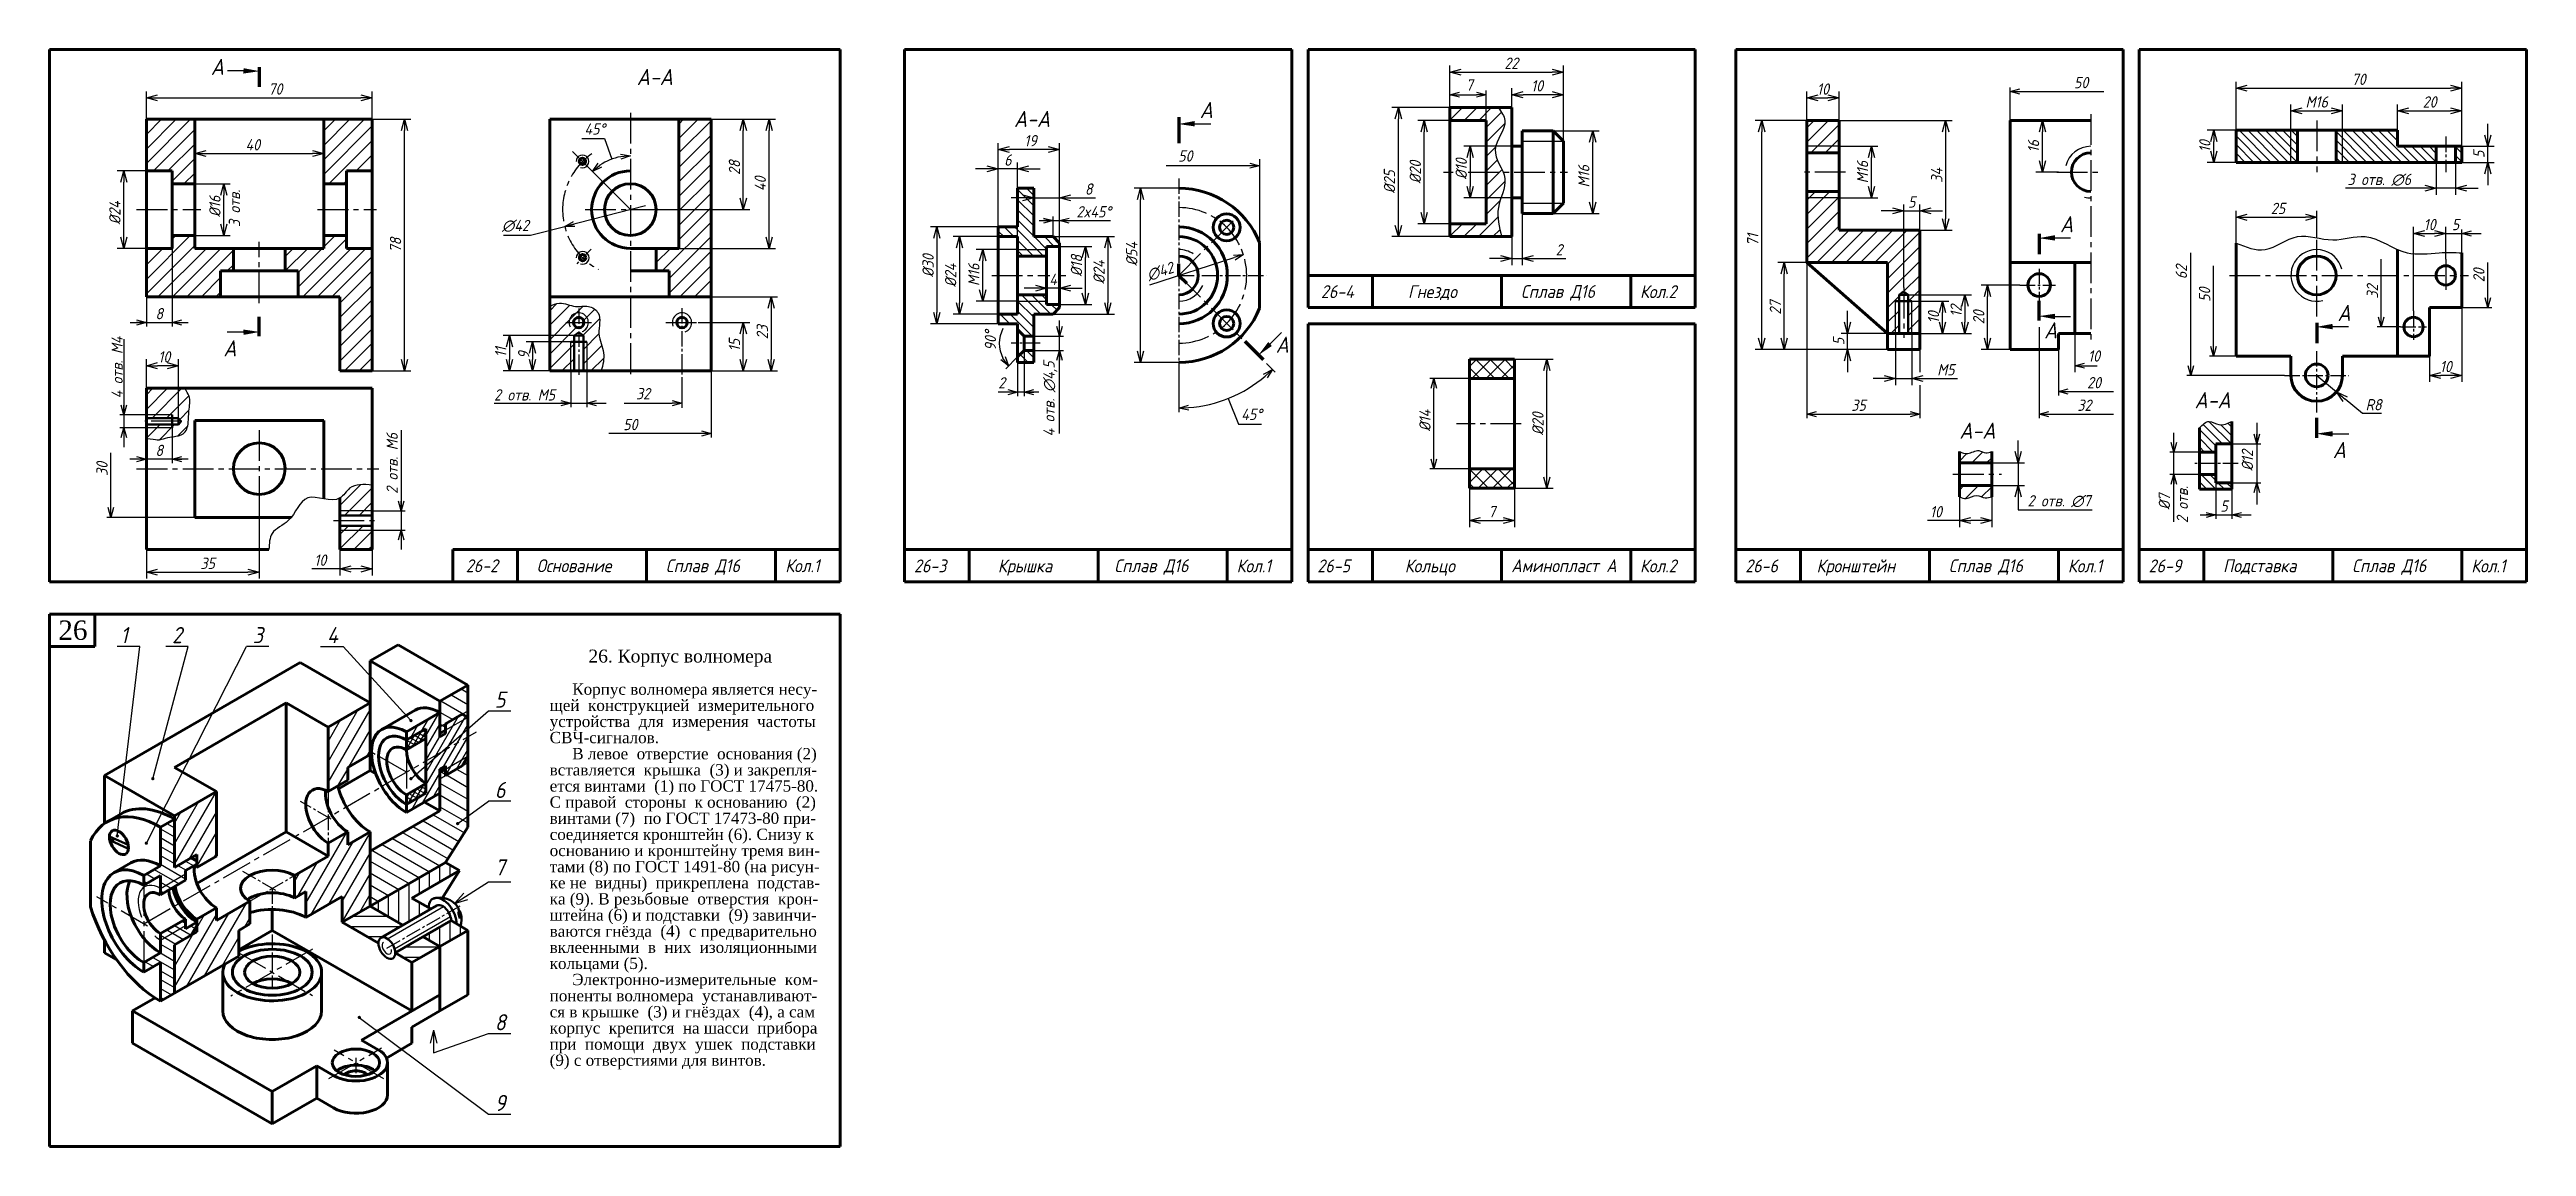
# Model space of a CAD drawing. Header units: millimetres. Extents: x -255 to 513, y 132 to 472.
import ezdxf

# ---------------------------------------------------------------- set-up
doc = ezdxf.new("R2010")
doc.units = ezdxf.units.MM
doc.header["$LTSCALE"] = 0.5
doc.linetypes.add('CENTER2', pattern=[28.575, 19.05, -3.175, 3.175, -3.175])
doc.linetypes.add('осевая2', pattern=[28.575, 19.05, -3.175, 3.175, -3.175])
doc.layers.get('Defpoints').update_dxf_attribs({"color": 5})
doc.styles.get("Standard").update_dxf_attribs({"font": 'isocpeui.ttf', "width": 0.9})
doc.styles.add('стиль1', font='TIMES.TTF')
doc.dimstyles.new('Standart 1', dxfattribs={"dimtxt": 3.5, "dimasz": 3.5, "dimexe": 2, "dimexo": 0, "dimgap": 1, "dimtad": 1, "dimtoh": 1, "dimdec": 0, "dimtxsty": 'Standard', "dimblk": 'OPEN30', "dimcen": 2.5, "dimadec": 0, "dimazin": 0, "dimtfac": 1, "dimtdec": 0, "dimtmove": 0, "dimatfit": 3, "dimldrblk": 'DOTSMALL', "dimfxl": 0, "dimarcsym": 0})
pattern_1 = [(45, (-285, 287), (-2.245064, 2.245064), [])]
pattern_2 = [(45, (-285, 282.38), (-2.245064, 2.245064), [])]
pattern_3 = [(150, (-276.9144, 114.4863), (-1.5875, -2.74963), [])]
pattern_4 = [(45, (-6, 286), (-2.245064, 2.245064), []), (135, (-6, 286), (-2.245064, -2.245064), [])]

msp = doc.modelspace()

# ---------------------------------------------------------------- texts
at = {"color": 7, "width": 0.9}
for s, height, p in [('А', 5, (-205, 464.13)), ('А-А', 5, (-73, 461)), ('А-А', 5, (43.9, 448)), ('А', 5, (101.46, 450.75)), ('А', 5, (368.06, 415.37)), ('26-4', 4, (139, 394.95)), ('Гнездо', 4, (166, 394.95)), ('Сплав Д16', 4, (201, 395)), ('Кол.2', 4, (237.89, 394.95)), ('А', 5, (363.13, 382.44)), ('А', 5, (-201.13, 376.88)), ('А', 5, (125, 378)), ('А-А', 5, (409.76, 360.81)), ('А', 5, (452.6, 345.36)), ('26-2', 4, (-126, 310)), ('Основание', 4, (-104, 310)), ('Сплав Д16', 4, (-64, 310)), ('Кол.1', 4, (-27, 310)), ('26-3', 4, (12.89, 309.95)), ('Крышка', 4, (38.89, 309.95)), ('Сплав Д16', 4, (75, 310)), ('Кол.1', 4, (112.89, 309.95)), ('26-5', 4, (137.89, 309.95)), ('Кольцо', 4, (165, 309.95)), ('Аминопласт А', 4, (198, 310)), ('Кол.2', 4, (237.89, 309.95)), ('26-6', 4, (270.5, 309.95)), ('Кронштейн', 4, (292.6, 309.95)), ('Сплав Д16', 4, (333.6, 310)), ('Кол.1', 4, (370.5, 309.95)), ('26-9', 4, (395.5, 309.95)), ('Подставка', 4, (418.6, 310)), ('Сплав Д16', 4, (458.6, 310)), ('Кол.1', 4, (495.5, 309.95))]:
    msp.add_text(s, height=height, dxfattribs=at).set_placement(p)
at = {"color": 7, "lineweight": -3, "width": 0.9}
for s, height, p in [('3 отв. ∅6', 3.5, (457.16, 430)), ('А', 5, (454.06, 387.87)), ('2 отв. M5', 3.5, (-117.23, 363.21)), ('А-А', 5, (336.87, 351.36)), ('2 отв. ∅7', 3.5, (358, 330.38)), ('1', 5, (-233, 288)), ('2', 5, (-217, 288)), ('3', 5, (-192, 288)), ('4', 5, (-169, 288)), ('6', 5, (-117, 240)), ('7', 5, (-117, 216)), ('8', 5, (-117, 168)), ('9', 5, (-117, 143))]:
    msp.add_text(s, height=height, dxfattribs=at).set_placement(p)
for s, p in [('3 отв.', (-195.94, 416.98)), ('4 отв. М4', (-232.3, 363.87)), ('4 отв. ∅4,5', (56.47, 352.08)), ('2 отв. M6', (-147.08, 334.28)), ('2 отв.', (407.7, 325.22))]:
    msp.add_text(s, height=3.5, rotation=90, dxfattribs=at).set_placement(p)
at = {"lineweight": 60, "style": 'стиль1'}
msp.add_text('26', height=6, dxfattribs=at).set_placement((-252.3, 289.03))
at = {"color": 7, "style": 'стиль1'}
for s, height, p in [('26. Корпус волномера', 4, (-88, 282)), ('щей  конструкцией  измерительного', 3.5, (-100, 267)), ('Корпус волномера является несу-', 3.5, (-93, 272)), ('устройства  для  измерения  частоты', 3.5, (-100, 262)), ('СВЧ-сигналов.', 3.5, (-100, 257)), ('В левое  отверстие  основания (2)', 3.5, (-93, 252)), ('вставляется  крышка  (3) и закрепля-', 3.5, (-100, 247)), ('ется винтами  (1) по ГОСТ 17475-80.', 3.5, (-100, 242)), ('С правой  стороны  к основанию  (2)', 3.5, (-100, 237)), ('винтами (7)  по ГОСТ 17473-80 при-', 3.5, (-100, 232)), ('соединяется кронштейн (6). Снизу к', 3.5, (-100, 227)), ('основанию и кронштейну тремя вин-', 3.5, (-100, 222)), ('тами (8) по ГОСТ 1491-80 (на рисун-', 3.5, (-100, 217)), ('ке не  видны)  прикреплена  подстав-', 3.5, (-100, 212)), ('ка (9). В резьбовые  отверстия  крон-', 3.5, (-100, 207)), ('штейна (6) и подставки  (9) завинчи-', 3.5, (-100, 202)), ('ваются гнёзда  (4)  с предварительно', 3.5, (-100, 197)), ('вклеенными  в  них  изоляционными', 3.5, (-100, 192)), ('кольцами (5).', 3.5, (-100, 187)), ('Электронно-измерительные  ком-', 3.5, (-93, 182)), ('поненты волномера  устанавливают-', 3.5, (-100, 177)), ('корпус  крепится  на шасси  прибора', 3.5, (-100, 167)), ('ся в крышке  (3) и гнёздах  (4), а сам', 3.5, (-100, 172)), ('при  помощи  двух  ушек  подставки', 3.5, (-100, 162)), ('(9) с отверстиями для винтов.', 3.5, (-100, 157))]:
    msp.add_text(s, height=height, dxfattribs=at).set_placement(p)
at = {"width": 0.9}
msp.add_text('5', height=5, dxfattribs=at).set_placement((-117, 268))
at = {"color": 7, "lineweight": -3, "char_height": 3.5, "attachment_point": 5}
for s, insert in [('7', (185, 461)), ('45°', (-86, 447.38)), ('2x45%%d', (68.62, 421.71)), ('∅42', (-110.63, 417.34)), ('5', (490.6, 417.75)), ('8', (-221, 390.13)), ('10', (378.6, 377)), ('2', (40.08, 368.69)), ('32', (-71.07, 365.34)), ('35', (305.6, 361.75)), ('32', (375.6, 361.75)), ('50', (-75, 355.76)), ('45°', (117.55, 358.93)), ('5', (418.89, 330.49))]:
    msp.add_mtext(s, dxfattribs=dict(at, insert=insert))
at = {"color": 7, "char_height": 3.5, "attachment_point": 5}
for s, insert in [('50', (374.6, 461.75)), ('50', (97, 439)), ('20', (378.6, 368.75)), ('8', (-221, 347.75))]:
    msp.add_mtext(s, dxfattribs=dict(at, insert=insert))
at = {"color": 7, "lineweight": -3, "char_height": 3.5, "attachment_point": 5}
for s, insert, rotation in [('∅42', (89.2, 403.19), 17.78713), ('90°', (36.58, 381.83), 90), ('%%c12', (426.12, 344.64), 90), ('30', (-238.75, 342), 90), ('%%c7', (400.39, 331.82), 90)]:
    msp.add_mtext(s, dxfattribs=dict(at, insert=insert, rotation=rotation))
at = {"color": 7, "char_height": 3.5, "attachment_point": 5, "rotation": 90}
for s, insert in [('62', (405.65, 403.04)), ('32', (464.85, 397)), ('20', (497.85, 402)), ('50', (412.85, 396)), ('%%c14', (171.25, 357))]:
    msp.add_mtext(s, dxfattribs=dict(at, insert=insert))

# ---------------------------------------------------------------- blocks, each defined once
blk = doc.blocks.new('_Open30')
at = {"color": 0, "linetype": 'ByBlock', "lineweight": -2}
for p, q in [((-1, 0.27), (0, 0)), ((0, 0), (-1, -0.27)), ((0, 0), (-1, 0))]:
    blk.add_line(p, q, dxfattribs=at)
blk = doc.blocks.new('*D21')
at = {"color": 0, "lineweight": -2}
for p, q in [((-50, 450.38), (-38, 450.38)), ((-40, 425.88), (-40, 446.88)), ((-65, 422.38), (-38, 422.38))]:
    blk.add_line(p, q, dxfattribs=at)
at = {"layer": 'Defpoints', "color": 0}
for p in [(-50, 450.38), (-40, 450.38), (-65, 422.38)]:
    blk.add_point(p, dxfattribs=at)
at = {"color": 0, "lineweight": -2, "xscale": 3.5, "yscale": 3.5, "zscale": 3.5}
for p, rotation in [((-40, 450.38), 90), ((-40, 422.38), 270)]:
    blk.add_blockref('_Open30', p, dxfattribs=dict(at, rotation=rotation))
at = {"color": 0, "lineweight": -3, "insert": (-42.75, 435.38), "char_height": 3.5, "attachment_point": 5, "rotation": 90}
blk.add_mtext('28', dxfattribs=at)
blk = doc.blocks.new('_DotSmall')
at = {"color": 0, "linetype": 'ByBlock', "const_width": 0.5}
blk.add_lwpolyline([(-0.0625, 0, 1), (0.0625, 0, 1)], format="xyb", close=True, dxfattribs=at)
blk = doc.blocks.new('*D22')
at = {"color": 0, "lineweight": -2}
for p, q in [((-54, 387.38), (-38, 387.38)), ((-40, 375.88), (-40, 383.88)), ((-50, 372.38), (-38, 372.38))]:
    blk.add_line(p, q, dxfattribs=at)
at = {"layer": 'Defpoints', "color": 0}
for p in [(-54, 387.38), (-40, 387.38), (-50, 372.38)]:
    blk.add_point(p, dxfattribs=at)
at = {"color": 0, "lineweight": -2, "xscale": 3.5, "yscale": 3.5, "zscale": 3.5}
for p, rotation in [((-40, 387.38), 90), ((-40, 372.38), 270)]:
    blk.add_blockref('_Open30', p, dxfattribs=dict(at, rotation=rotation))
at = {"color": 0, "lineweight": -3, "insert": (-42.75, 380.38), "char_height": 3.5, "attachment_point": 5, "rotation": 90}
blk.add_mtext('15', dxfattribs=at)
blk = doc.blocks.new('*D23')
at = {"color": 0, "lineweight": -2}
for p, q in [((-225, 434.38), (-234, 434.38)), ((-232, 413.88), (-232, 430.88)), ((-225, 410.38), (-234, 410.38))]:
    blk.add_line(p, q, dxfattribs=at)
at = {"layer": 'Defpoints', "color": 0}
for p in [(-232, 434.38), (-225, 434.38), (-225, 410.38)]:
    blk.add_point(p, dxfattribs=at)
at = {"color": 0, "lineweight": -2, "xscale": 3.5, "yscale": 3.5, "zscale": 3.5}
for p, rotation in [((-232, 434.38), 90), ((-232, 410.38), 270)]:
    blk.add_blockref('_Open30', p, dxfattribs=dict(at, rotation=rotation))
at = {"color": 0, "lineweight": -3, "insert": (-234.75, 421.38), "char_height": 3.5, "attachment_point": 5, "rotation": 90}
blk.add_mtext('%%c24', dxfattribs=at)
blk = doc.blocks.new('*D24')
at = {"color": 0, "lineweight": -2}
for p, q in [((-210, 430.38), (-199, 430.38)), ((-201, 417.88), (-201, 426.88)), ((-210, 414.38), (-199, 414.38))]:
    blk.add_line(p, q, dxfattribs=at)
at = {"layer": 'Defpoints', "color": 0}
for p in [(-210, 430.38), (-201, 430.38), (-210, 414.38)]:
    blk.add_point(p, dxfattribs=at)
at = {"color": 0, "lineweight": -2, "xscale": 3.5, "yscale": 3.5, "zscale": 3.5}
for p, rotation in [((-201, 430.38), 90), ((-201, 414.38), 270)]:
    blk.add_blockref('_Open30', p, dxfattribs=dict(at, rotation=rotation))
at = {"color": 0, "lineweight": -3, "insert": (-203.75, 423.38), "char_height": 3.5, "attachment_point": 5, "rotation": 90}
blk.add_mtext('%%c16', dxfattribs=at)
blk = doc.blocks.new('*D25')
at = {"color": 0, "lineweight": -2}
for p, q in [((-50, 450.38), (-30, 450.38)), ((-32, 413.88), (-32, 446.88)), ((-60, 410.38), (-30, 410.38))]:
    blk.add_line(p, q, dxfattribs=at)
at = {"layer": 'Defpoints', "color": 0}
for p in [(-50, 450.38), (-32, 450.38), (-60, 410.38)]:
    blk.add_point(p, dxfattribs=at)
at = {"color": 0, "lineweight": -2, "xscale": 3.5, "yscale": 3.5, "zscale": 3.5}
for p, rotation in [((-32, 450.38), 90), ((-32, 410.38), 270)]:
    blk.add_blockref('_Open30', p, dxfattribs=dict(at, rotation=rotation))
at = {"color": 0, "lineweight": -3, "insert": (-34.75, 430.38), "char_height": 3.5, "attachment_point": 5, "rotation": 90}
blk.add_mtext('40', dxfattribs=at)
blk = doc.blocks.new('*D26')
at = {"color": 0, "lineweight": -2}
for p, q in [((-225, 450.38), (-225, 459)), ((-221.5, 457), (-158.5, 457)), ((-155, 450.38), (-155, 459))]:
    blk.add_line(p, q, dxfattribs=at)
at = {"layer": 'Defpoints', "color": 0}
for p in [(-155, 457), (-225, 450.38), (-155, 450.38)]:
    blk.add_point(p, dxfattribs=at)
at = {"color": 0, "lineweight": -2, "xscale": 3.5, "yscale": 3.5, "zscale": 3.5, "rotation": 180}
blk.add_blockref('_Open30', (-225, 457), dxfattribs=at)
at = {"color": 0, "lineweight": -2, "xscale": 3.5, "yscale": 3.5, "zscale": 3.5}
blk.add_blockref('_Open30', (-155, 457), dxfattribs=at)
at = {"color": 0, "lineweight": -3, "insert": (-185, 459.77), "char_height": 3.5, "attachment_point": 5}
blk.add_mtext('70', dxfattribs=at)
blk = doc.blocks.new('*D27')
at = {"color": 0, "lineweight": -2}
for p, q in [((-155, 450.38), (-143, 450.38)), ((-145, 375.88), (-145, 446.88)), ((-155, 372.38), (-143, 372.38))]:
    blk.add_line(p, q, dxfattribs=at)
at = {"layer": 'Defpoints', "color": 0}
for p in [(-155, 450.38), (-145, 450.38), (-155, 372.38)]:
    blk.add_point(p, dxfattribs=at)
at = {"color": 0, "lineweight": -2, "xscale": 3.5, "yscale": 3.5, "zscale": 3.5}
for p, rotation in [((-145, 450.38), 90), ((-145, 372.38), 270)]:
    blk.add_blockref('_Open30', p, dxfattribs=dict(at, rotation=rotation))
at = {"color": 0, "lineweight": -3, "insert": (-147.77, 411.38), "char_height": 3.5, "attachment_point": 5, "rotation": 90}
blk.add_mtext('78', dxfattribs=at)
blk = doc.blocks.new('*D28')
at = {"color": 0, "lineweight": -2}
for p, q in [((-50, 395.38), (-29.36, 395.38)), ((-31.36, 391.88), (-31.36, 375.88)), ((-38.75, 372.38), (-29.36, 372.38))]:
    blk.add_line(p, q, dxfattribs=at)
at = {"layer": 'Defpoints', "color": 0}
for p in [(-50, 395.38), (-38.75, 372.38), (-31.36, 372.38)]:
    blk.add_point(p, dxfattribs=at)
at = {"color": 0, "lineweight": -2, "xscale": 3.5, "yscale": 3.5, "zscale": 3.5}
for p, rotation in [((-31.36, 395.38), 90), ((-31.36, 372.38), 270)]:
    blk.add_blockref('_Open30', p, dxfattribs=dict(at, rotation=rotation))
at = {"color": 0, "lineweight": -3, "insert": (-34.11, 384.38), "char_height": 3.5, "attachment_point": 5, "rotation": 90}
blk.add_mtext('23', dxfattribs=at)
blk = doc.blocks.new('*D29')
at = {"color": 0, "lineweight": -2}
for p, q in [((-210, 439.69), (-210, 441.74)), ((-206.5, 439.74), (-173.5, 439.74)), ((-170, 439.69), (-170, 441.74))]:
    blk.add_line(p, q, dxfattribs=at)
at = {"layer": 'Defpoints', "color": 0}
for p in [(-210, 439.69), (-170, 439.74), (-170, 439.69)]:
    blk.add_point(p, dxfattribs=at)
at = {"color": 0, "lineweight": -2, "xscale": 3.5, "yscale": 3.5, "zscale": 3.5, "rotation": 180}
blk.add_blockref('_Open30', (-210, 439.74), dxfattribs=at)
at = {"color": 0, "lineweight": -2, "xscale": 3.5, "yscale": 3.5, "zscale": 3.5}
blk.add_blockref('_Open30', (-170, 439.74), dxfattribs=at)
at = {"color": 0, "lineweight": -3, "insert": (-192, 442.49), "char_height": 3.5, "attachment_point": 5}
blk.add_mtext('40', dxfattribs=at)
blk = doc.blocks.new('*D30')
at = {"color": 0, "lineweight": -2}
for p, q in [((-165, 317), (-165, 309)), ((-155, 317), (-155, 309)), ((-165, 311), (-173.67, 311)), ((-158.5, 311), (-161.5, 311))]:
    blk.add_line(p, q, dxfattribs=at)
at = {"layer": 'Defpoints', "color": 0}
for p in [(-165, 317), (-155, 317), (-155, 311)]:
    blk.add_point(p, dxfattribs=at)
at = {"color": 0, "lineweight": -2, "xscale": 3.5, "yscale": 3.5, "zscale": 3.5, "rotation": 180}
blk.add_blockref('_Open30', (-165, 311), dxfattribs=at)
at = {"color": 0, "lineweight": -2, "xscale": 3.5, "yscale": 3.5, "zscale": 3.5}
blk.add_blockref('_Open30', (-155, 311), dxfattribs=at)
at = {"color": 0, "lineweight": -3, "insert": (-171.09, 313.75), "char_height": 3.5, "attachment_point": 5}
blk.add_mtext('10', dxfattribs=at)
blk = doc.blocks.new('*D31')
at = {"color": 0, "lineweight": -2}
for p, q in [((-190, 330), (-190, 308)), ((-225, 317), (-225, 308)), ((-221.5, 310), (-193.5, 310))]:
    blk.add_line(p, q, dxfattribs=at)
at = {"layer": 'Defpoints', "color": 0}
for p in [(-190, 330), (-225, 317), (-190, 310)]:
    blk.add_point(p, dxfattribs=at)
at = {"color": 0, "lineweight": -2, "xscale": 3.5, "yscale": 3.5, "zscale": 3.5, "rotation": 180}
blk.add_blockref('_Open30', (-225, 310), dxfattribs=at)
at = {"color": 0, "lineweight": -2, "xscale": 3.5, "yscale": 3.5, "zscale": 3.5}
blk.add_blockref('_Open30', (-190, 310), dxfattribs=at)
at = {"color": 0, "lineweight": -3, "insert": (-206, 312.75), "char_height": 3.5, "attachment_point": 5}
blk.add_mtext('35', dxfattribs=at)
blk = doc.blocks.new('*D32')
at = {"color": 0, "lineweight": -2}
for p, q in [((-225, 358.77), (-225, 376)), ((-218.5, 374), (-221.5, 374)), ((-215, 357.77), (-215, 376))]:
    blk.add_line(p, q, dxfattribs=at)
at = {"layer": 'Defpoints', "color": 0}
for p in [(-225, 374), (-225, 358.77), (-215, 357.77)]:
    blk.add_point(p, dxfattribs=at)
at = {"color": 0, "lineweight": -2, "xscale": 3.5, "yscale": 3.5, "zscale": 3.5, "rotation": 180}
blk.add_blockref('_Open30', (-225, 374), dxfattribs=at)
at = {"color": 0, "lineweight": -2, "xscale": 3.5, "yscale": 3.5, "zscale": 3.5}
blk.add_blockref('_Open30', (-215, 374), dxfattribs=at)
at = {"color": 0, "lineweight": -3, "insert": (-219.45, 376.75), "char_height": 3.5, "attachment_point": 5}
blk.add_mtext('10', dxfattribs=at)
blk = doc.blocks.new('*D33')
at = {"color": 0, "lineweight": -2}
for p, q in [((-93.5, 381.38), (-107.31, 381.38)), ((-105.31, 377.88), (-105.31, 375.88)), ((-100, 372.38), (-107.31, 372.38))]:
    blk.add_line(p, q, dxfattribs=at)
at = {"layer": 'Defpoints', "color": 0}
for p in [(-93.5, 381.38), (-105.31, 372.38), (-100, 372.38)]:
    blk.add_point(p, dxfattribs=at)
at = {"color": 0, "lineweight": -2, "xscale": 3.5, "yscale": 3.5, "zscale": 3.5}
for p, rotation in [((-105.31, 381.38), 90), ((-105.31, 372.38), 270)]:
    blk.add_blockref('_Open30', p, dxfattribs=dict(at, rotation=rotation))
at = {"color": 0, "lineweight": -3, "insert": (-108.06, 377.32), "char_height": 3.5, "attachment_point": 5, "rotation": 90}
blk.add_mtext('9', dxfattribs=at)
blk = doc.blocks.new('*D34')
at = {"color": 0, "lineweight": -2}
for p, q in [((-92.44, 383.38), (-114.44, 383.38)), ((-112.44, 379.88), (-112.44, 375.88)), ((-106.56, 372.38), (-114.44, 372.38))]:
    blk.add_line(p, q, dxfattribs=at)
at = {"layer": 'Defpoints', "color": 0}
for p in [(-92.44, 383.38), (-112.44, 372.38), (-106.56, 372.38)]:
    blk.add_point(p, dxfattribs=at)
at = {"color": 0, "lineweight": -2, "xscale": 3.5, "yscale": 3.5, "zscale": 3.5}
for p, rotation in [((-112.44, 383.38), 90), ((-112.44, 372.38), 270)]:
    blk.add_blockref('_Open30', p, dxfattribs=dict(at, rotation=rotation))
at = {"color": 0, "lineweight": -3, "insert": (-115.19, 378.2), "char_height": 3.5, "attachment_point": 5, "rotation": 90}
blk.add_mtext('11', dxfattribs=at)
blk = doc.blocks.new('*D35')
at = {"color": 0, "lineweight": -2}
for p, q in [((439.6, 447), (439.6, 455)), ((443.1, 453), (452.1, 453)), ((455.6, 447), (455.6, 455))]:
    blk.add_line(p, q, dxfattribs=at)
at = {"layer": 'Defpoints', "color": 0}
for p in [(455.6, 453), (439.6, 447), (455.6, 447)]:
    blk.add_point(p, dxfattribs=at)
at = {"color": 0, "lineweight": -2, "xscale": 3.5, "yscale": 3.5, "zscale": 3.5, "rotation": 180}
blk.add_blockref('_Open30', (439.6, 453), dxfattribs=at)
at = {"color": 0, "lineweight": -2, "xscale": 3.5, "yscale": 3.5, "zscale": 3.5}
blk.add_blockref('_Open30', (455.6, 453), dxfattribs=at)
at = {"color": 0, "lineweight": -3, "insert": (447.6, 455.75), "char_height": 3.5, "attachment_point": 5}
blk.add_mtext('M16', dxfattribs=at)
blk = doc.blocks.new('*D36')
at = {"color": 0, "lineweight": -2}
for p, q in [((500.6, 445.5), (500.6, 449)), ((492.6, 442), (502.6, 442)), ((500.6, 437), (500.6, 442)), ((492.6, 437), (502.6, 437)), ((500.6, 433.5), (500.6, 430))]:
    blk.add_line(p, q, dxfattribs=at)
at = {"layer": 'Defpoints', "color": 0}
for p in [(492.6, 442), (500.6, 442), (492.6, 437)]:
    blk.add_point(p, dxfattribs=at)
at = {"color": 0, "lineweight": -2, "xscale": 3.5, "yscale": 3.5, "zscale": 3.5}
for p, rotation in [((500.6, 442), 270), ((500.6, 437), 90)]:
    blk.add_blockref('_Open30', p, dxfattribs=dict(at, rotation=rotation))
at = {"color": 0, "lineweight": -3, "insert": (497.85, 439.5), "char_height": 3.5, "attachment_point": 5, "rotation": 90}
blk.add_mtext('5', dxfattribs=at)
blk = doc.blocks.new('*D37')
at = {"color": 0, "lineweight": -2}
for p, q in [((422.6, 447), (413.69, 447)), ((415.69, 440.5), (415.69, 443.5)), ((422.74, 437), (413.69, 437))]:
    blk.add_line(p, q, dxfattribs=at)
at = {"layer": 'Defpoints', "color": 0}
for p in [(415.69, 447), (422.6, 447), (422.74, 437)]:
    blk.add_point(p, dxfattribs=at)
at = {"color": 0, "lineweight": -2, "xscale": 3.5, "yscale": 3.5, "zscale": 3.5}
for p, rotation in [((415.69, 447), 90), ((415.69, 437), 270)]:
    blk.add_blockref('_Open30', p, dxfattribs=dict(at, rotation=rotation))
at = {"color": 0, "lineweight": -3, "insert": (412.94, 442.03), "char_height": 3.5, "attachment_point": 5, "rotation": 90}
blk.add_mtext('10', dxfattribs=at)
blk = doc.blocks.new('*D38')
at = {"color": 0, "lineweight": -2}
for p, q in [((472.6, 447), (472.6, 455)), ((476.1, 453), (489.1, 453)), ((492.6, 442), (492.6, 455))]:
    blk.add_line(p, q, dxfattribs=at)
at = {"layer": 'Defpoints', "color": 0}
for p in [(492.6, 453), (472.6, 447), (492.6, 442)]:
    blk.add_point(p, dxfattribs=at)
at = {"color": 0, "lineweight": -2, "xscale": 3.5, "yscale": 3.5, "zscale": 3.5, "rotation": 180}
blk.add_blockref('_Open30', (472.6, 453), dxfattribs=at)
at = {"color": 0, "lineweight": -2, "xscale": 3.5, "yscale": 3.5, "zscale": 3.5}
blk.add_blockref('_Open30', (492.6, 453), dxfattribs=at)
at = {"color": 0, "lineweight": -3, "insert": (482.6, 455.75), "char_height": 3.5, "attachment_point": 5}
blk.add_mtext('20', dxfattribs=at)
blk = doc.blocks.new('*D39')
at = {"color": 0, "lineweight": -2}
for p, q in [((422.6, 447), (422.6, 462)), ((492.6, 454), (492.6, 462)), ((426.1, 460), (489.1, 460))]:
    blk.add_line(p, q, dxfattribs=at)
at = {"layer": 'Defpoints', "color": 0}
for p in [(492.6, 460), (492.6, 454), (422.6, 447)]:
    blk.add_point(p, dxfattribs=at)
at = {"color": 0, "lineweight": -2, "xscale": 3.5, "yscale": 3.5, "zscale": 3.5, "rotation": 180}
blk.add_blockref('_Open30', (422.6, 460), dxfattribs=at)
at = {"color": 0, "lineweight": -2, "xscale": 3.5, "yscale": 3.5, "zscale": 3.5}
blk.add_blockref('_Open30', (492.6, 460), dxfattribs=at)
at = {"color": 0, "lineweight": -3, "insert": (460.6, 462.77), "char_height": 3.5, "attachment_point": 5}
blk.add_mtext('70', dxfattribs=at)
blk = doc.blocks.new('*D40')
at = {"color": 0, "lineweight": -2}
for p, q in [((422.6, 412), (422.6, 422)), ((426.1, 420), (444.1, 420)), ((447.6, 413.65), (447.6, 422))]:
    blk.add_line(p, q, dxfattribs=at)
at = {"layer": 'Defpoints', "color": 0}
for p in [(447.6, 420), (422.6, 412), (447.6, 413.65)]:
    blk.add_point(p, dxfattribs=at)
at = {"color": 0, "lineweight": -2, "xscale": 3.5, "yscale": 3.5, "zscale": 3.5, "rotation": 180}
blk.add_blockref('_Open30', (422.6, 420), dxfattribs=at)
at = {"color": 0, "lineweight": -2, "xscale": 3.5, "yscale": 3.5, "zscale": 3.5}
blk.add_blockref('_Open30', (447.6, 420), dxfattribs=at)
at = {"color": 0, "lineweight": -3, "insert": (435.6, 422.75), "char_height": 3.5, "attachment_point": 5}
blk.add_mtext('25', dxfattribs=at)
blk = doc.blocks.new('*D41')
at = {"color": 0, "lineweight": -2}
for p, q in [((447.6, 371), (453.75, 365.88)), ((461.81, 359.16), (456.44, 363.64)), ((467.66, 359.16), (461.81, 359.16))]:
    blk.add_line(p, q, dxfattribs=at)
at = {"layer": 'Defpoints', "color": 0}
for p in [(447.6, 371), (453.75, 365.88)]:
    blk.add_point(p, dxfattribs=at)
at = {"color": 0, "lineweight": -2, "xscale": 3.5, "yscale": 3.5, "zscale": 3.5, "rotation": 140.1944284725017}
blk.add_blockref('_Open30', (453.75, 365.88), dxfattribs=at)
at = {"color": 0, "lineweight": -3, "insert": (465.24, 361.91), "char_height": 3.5, "attachment_point": 5}
blk.add_mtext('R8', dxfattribs=at)
blk = doc.blocks.new('*D42')
at = {"color": 0, "lineweight": -2}
for p, q in [((492.6, 392), (492.6, 369)), ((482.6, 377), (482.6, 369)), ((489.1, 371), (486.1, 371))]:
    blk.add_line(p, q, dxfattribs=at)
at = {"layer": 'Defpoints', "color": 0}
for p in [(492.6, 392), (482.6, 377), (482.6, 371)]:
    blk.add_point(p, dxfattribs=at)
at = {"color": 0, "lineweight": -2, "xscale": 3.5, "yscale": 3.5, "zscale": 3.5, "rotation": 180}
blk.add_blockref('_Open30', (482.6, 371), dxfattribs=at)
at = {"color": 0, "lineweight": -2, "xscale": 3.5, "yscale": 3.5, "zscale": 3.5}
blk.add_blockref('_Open30', (492.6, 371), dxfattribs=at)
at = {"color": 0, "lineweight": -3, "insert": (487.6, 373.75), "char_height": 3.5, "attachment_point": 5}
blk.add_mtext('10', dxfattribs=at)
blk = doc.blocks.new('*D43')
at = {"color": 0, "lineweight": -2}
for p, q in [((477.6, 391), (477.6, 417)), ((481.1, 415), (484.1, 415)), ((487.6, 407), (487.6, 417))]:
    blk.add_line(p, q, dxfattribs=at)
at = {"layer": 'Defpoints', "color": 0}
for p in [(487.6, 415), (487.6, 407), (477.6, 391)]:
    blk.add_point(p, dxfattribs=at)
at = {"color": 0, "lineweight": -2, "xscale": 3.5, "yscale": 3.5, "zscale": 3.5, "rotation": 180}
blk.add_blockref('_Open30', (477.6, 415), dxfattribs=at)
at = {"color": 0, "lineweight": -2, "xscale": 3.5, "yscale": 3.5, "zscale": 3.5}
blk.add_blockref('_Open30', (487.6, 415), dxfattribs=at)
at = {"color": 0, "lineweight": -3, "insert": (482.6, 417.75), "char_height": 3.5, "attachment_point": 5}
blk.add_mtext('10', dxfattribs=at)
blk = doc.blocks.new('*D44')
at = {"color": 0, "lineweight": -2}
for p, q in [((355.6, 399), (343.6, 399)), ((345.6, 382.5), (345.6, 395.5)), ((352.6, 379), (343.6, 379))]:
    blk.add_line(p, q, dxfattribs=at)
at = {"layer": 'Defpoints', "color": 0}
for p in [(345.6, 399), (355.6, 399), (352.6, 379)]:
    blk.add_point(p, dxfattribs=at)
at = {"color": 0, "lineweight": -2, "xscale": 3.5, "yscale": 3.5, "zscale": 3.5}
for p, rotation in [((345.6, 399), 90), ((345.6, 379), 270)]:
    blk.add_blockref('_Open30', p, dxfattribs=dict(at, rotation=rotation))
at = {"color": 0, "lineweight": -3, "insert": (342.85, 389), "char_height": 3.5, "attachment_point": 5, "rotation": 90}
blk.add_mtext('20', dxfattribs=at)
blk = doc.blocks.new('*D45')
at = {"color": 0, "lineweight": -2}
for p, q in [((314.6, 384), (300.2, 384)), ((302.2, 387.5), (302.2, 391)), ((302.2, 379), (302.2, 384)), ((314.6, 379), (300.2, 379)), ((302.2, 375.5), (302.2, 372))]:
    blk.add_line(p, q, dxfattribs=at)
at = {"layer": 'Defpoints', "color": 0}
for p in [(302.2, 384), (314.6, 384), (314.6, 379)]:
    blk.add_point(p, dxfattribs=at)
at = {"color": 0, "lineweight": -2, "xscale": 3.5, "yscale": 3.5, "zscale": 3.5}
for p, rotation in [((302.2, 384), 270), ((302.2, 379), 90)]:
    blk.add_blockref('_Open30', p, dxfattribs=dict(at, rotation=rotation))
at = {"color": 0, "lineweight": -3, "insert": (299.45, 381.5), "char_height": 3.5, "attachment_point": 5, "rotation": 90}
blk.add_mtext('5', dxfattribs=at)
blk = doc.blocks.new('*D46')
at = {"color": 0, "lineweight": -2}
for p, q in [((299.6, 442), (311.6, 442)), ((309.6, 429.5), (309.6, 438.5)), ((299.6, 426), (311.6, 426))]:
    blk.add_line(p, q, dxfattribs=at)
at = {"layer": 'Defpoints', "color": 0}
for p in [(299.6, 442), (309.6, 442), (299.6, 426)]:
    blk.add_point(p, dxfattribs=at)
at = {"color": 0, "lineweight": -2, "xscale": 3.5, "yscale": 3.5, "zscale": 3.5}
for p, rotation in [((309.6, 442), 90), ((309.6, 426), 270)]:
    blk.add_blockref('_Open30', p, dxfattribs=dict(at, rotation=rotation))
at = {"color": 0, "lineweight": -3, "insert": (306.85, 434), "char_height": 3.5, "attachment_point": 5, "rotation": 90}
blk.add_mtext('M16', dxfattribs=at)
blk = doc.blocks.new('*D47')
at = {"color": 0, "lineweight": -2}
for p, q in [((365.6, 450), (360.6, 450)), ((362.6, 437.5), (362.6, 446.5)), ((367.6, 434), (360.6, 434))]:
    blk.add_line(p, q, dxfattribs=at)
at = {"layer": 'Defpoints', "color": 0}
for p in [(362.6, 450), (365.6, 450), (367.6, 434)]:
    blk.add_point(p, dxfattribs=at)
at = {"color": 0, "lineweight": -2, "xscale": 3.5, "yscale": 3.5, "zscale": 3.5}
for p, rotation in [((362.6, 450), 90), ((362.6, 434), 270)]:
    blk.add_blockref('_Open30', p, dxfattribs=dict(at, rotation=rotation))
at = {"color": 0, "lineweight": -3, "insert": (359.85, 442), "char_height": 3.5, "attachment_point": 5, "rotation": 90}
blk.add_mtext('16', dxfattribs=at)
blk = doc.blocks.new('*D48')
at = {"color": 0, "lineweight": -2}
for p, q in [((289.6, 450), (289.6, 459)), ((293.1, 457), (296.1, 457)), ((299.6, 450), (299.6, 459))]:
    blk.add_line(p, q, dxfattribs=at)
at = {"layer": 'Defpoints', "color": 0}
for p in [(299.6, 457), (289.6, 450), (299.6, 450)]:
    blk.add_point(p, dxfattribs=at)
at = {"color": 0, "lineweight": -2, "xscale": 3.5, "yscale": 3.5, "zscale": 3.5, "rotation": 180}
blk.add_blockref('_Open30', (289.6, 457), dxfattribs=at)
at = {"color": 0, "lineweight": -2, "xscale": 3.5, "yscale": 3.5, "zscale": 3.5}
blk.add_blockref('_Open30', (299.6, 457), dxfattribs=at)
at = {"color": 0, "lineweight": -3, "insert": (294.6, 459.75), "char_height": 3.5, "attachment_point": 5}
blk.add_mtext('10', dxfattribs=at)
blk = doc.blocks.new('*D49')
at = {"color": 0, "lineweight": -2}
for p, q in [((299.6, 450), (334.6, 450)), ((332.6, 446.5), (332.6, 419.5)), ((324.6, 416), (334.6, 416))]:
    blk.add_line(p, q, dxfattribs=at)
at = {"layer": 'Defpoints', "color": 0}
for p in [(299.6, 450), (324.6, 416), (332.6, 416)]:
    blk.add_point(p, dxfattribs=at)
at = {"color": 0, "lineweight": -2, "xscale": 3.5, "yscale": 3.5, "zscale": 3.5}
for p, rotation in [((332.6, 450), 90), ((332.6, 416), 270)]:
    blk.add_blockref('_Open30', p, dxfattribs=dict(at, rotation=rotation))
at = {"color": 0, "lineweight": -3, "insert": (329.85, 433), "char_height": 3.5, "attachment_point": 5, "rotation": 90}
blk.add_mtext('34', dxfattribs=at)
blk = doc.blocks.new('*D50')
at = {"color": 0, "lineweight": -2}
for p, q in [((289.6, 406), (280.6, 406)), ((282.6, 382.5), (282.6, 402.5)), ((314.6, 379), (280.6, 379))]:
    blk.add_line(p, q, dxfattribs=at)
at = {"layer": 'Defpoints', "color": 0}
for p in [(282.6, 406), (289.6, 406), (314.6, 379)]:
    blk.add_point(p, dxfattribs=at)
at = {"color": 0, "lineweight": -2, "xscale": 3.5, "yscale": 3.5, "zscale": 3.5}
for p, rotation in [((282.6, 406), 90), ((282.6, 379), 270)]:
    blk.add_blockref('_Open30', p, dxfattribs=dict(at, rotation=rotation))
at = {"color": 0, "lineweight": -3, "insert": (279.83, 392), "char_height": 3.5, "attachment_point": 5, "rotation": 90}
blk.add_mtext('27', dxfattribs=at)
blk = doc.blocks.new('*D51')
at = {"color": 0, "lineweight": -2}
for p, q in [((289.6, 450), (273.6, 450)), ((275.6, 382.5), (275.6, 446.5)), ((282.6, 379), (273.6, 379))]:
    blk.add_line(p, q, dxfattribs=at)
at = {"layer": 'Defpoints', "color": 0}
for p in [(275.6, 450), (289.6, 450), (282.6, 379)]:
    blk.add_point(p, dxfattribs=at)
at = {"color": 0, "lineweight": -2, "xscale": 3.5, "yscale": 3.5, "zscale": 3.5}
for p, rotation in [((275.6, 450), 90), ((275.6, 379), 270)]:
    blk.add_blockref('_Open30', p, dxfattribs=dict(at, rotation=rotation))
at = {"color": 0, "lineweight": -3, "insert": (272.83, 413), "char_height": 3.5, "attachment_point": 5, "rotation": 90}
blk.add_mtext('71', dxfattribs=at)
blk = doc.blocks.new('*D52')
at = {"color": 0, "lineweight": -2}
for p, q in [((321.6, 394), (333.6, 394)), ((324.6, 384), (333.6, 384)), ((331.6, 387.5), (331.6, 390.5))]:
    blk.add_line(p, q, dxfattribs=at)
at = {"layer": 'Defpoints', "color": 0}
for p in [(321.6, 394), (331.6, 394), (324.6, 384)]:
    blk.add_point(p, dxfattribs=at)
at = {"color": 0, "lineweight": -2, "xscale": 3.5, "yscale": 3.5, "zscale": 3.5}
for p, rotation in [((331.6, 394), 90), ((331.6, 384), 270)]:
    blk.add_blockref('_Open30', p, dxfattribs=dict(at, rotation=rotation))
at = {"color": 0, "lineweight": -3, "insert": (328.85, 389), "char_height": 3.5, "attachment_point": 5, "rotation": 90}
blk.add_mtext('10', dxfattribs=at)
blk = doc.blocks.new('*D53')
at = {"color": 0, "lineweight": -2}
for p, q in [((320.6, 396), (340.6, 396)), ((338.6, 392.5), (338.6, 387.5)), ((332.6, 384), (340.6, 384))]:
    blk.add_line(p, q, dxfattribs=at)
at = {"layer": 'Defpoints', "color": 0}
for p in [(320.6, 396), (332.6, 384), (338.6, 384)]:
    blk.add_point(p, dxfattribs=at)
at = {"color": 0, "lineweight": -2, "xscale": 3.5, "yscale": 3.5, "zscale": 3.5}
for p, rotation in [((338.6, 396), 90), ((338.6, 384), 270)]:
    blk.add_blockref('_Open30', p, dxfattribs=dict(at, rotation=rotation))
at = {"color": 0, "lineweight": -3, "insert": (335.85, 391), "char_height": 3.5, "attachment_point": 5, "rotation": 90}
blk.add_mtext('12', dxfattribs=at)
blk = doc.blocks.new('*D54')
at = {"color": 0, "lineweight": -2}
for p, q in [((336.87, 333.36), (336.87, 324)), ((346.87, 333.36), (346.87, 324)), ((336.87, 326), (327.02, 326)), ((343.37, 326), (340.37, 326))]:
    blk.add_line(p, q, dxfattribs=at)
at = {"layer": 'Defpoints', "color": 0}
for p in [(336.87, 333.36), (346.87, 333.36), (346.87, 326)]:
    blk.add_point(p, dxfattribs=at)
at = {"color": 0, "lineweight": -2, "xscale": 3.5, "yscale": 3.5, "zscale": 3.5, "rotation": 180}
blk.add_blockref('_Open30', (336.87, 326), dxfattribs=at)
at = {"color": 0, "lineweight": -2, "xscale": 3.5, "yscale": 3.5, "zscale": 3.5}
blk.add_blockref('_Open30', (346.87, 326), dxfattribs=at)
at = {"color": 0, "lineweight": -3, "insert": (329.6, 328.75), "char_height": 3.5, "attachment_point": 5}
blk.add_mtext('10', dxfattribs=at)
blk = doc.blocks.new('*D55')
at = {"color": 0, "lineweight": -2}
for p, q in [((317.1, 384), (317.1, 368)), ((322.1, 384), (322.1, 368)), ((313.6, 370), (310.1, 370)), ((317.1, 370), (322.1, 370)), ((325.6, 370), (336.25, 370))]:
    blk.add_line(p, q, dxfattribs=at)
at = {"layer": 'Defpoints', "color": 0}
for p in [(317.1, 384), (322.1, 384), (322.1, 370)]:
    blk.add_point(p, dxfattribs=at)
at = {"color": 0, "lineweight": -2, "xscale": 3.5, "yscale": 3.5, "zscale": 3.5}
blk.add_blockref('_Open30', (317.1, 370), dxfattribs=at)
at = {"color": 0, "lineweight": -2, "xscale": 3.5, "yscale": 3.5, "zscale": 3.5, "rotation": 180}
blk.add_blockref('_Open30', (322.1, 370), dxfattribs=at)
at = {"color": 0, "lineweight": -3, "insert": (332.68, 372.75), "char_height": 3.5, "attachment_point": 5}
blk.add_mtext('M5', dxfattribs=at)
blk = doc.blocks.new('*D56')
at = {"color": 0, "lineweight": -2}
for p, q in [((319.6, 398.2), (319.6, 424)), ((324.6, 401.96), (324.6, 424)), ((316.1, 422), (312.6, 422)), ((319.6, 422), (324.6, 422)), ((328.1, 422), (331.6, 422))]:
    blk.add_line(p, q, dxfattribs=at)
at = {"layer": 'Defpoints', "color": 0}
for p in [(324.6, 422), (324.6, 401.96), (319.6, 398.2)]:
    blk.add_point(p, dxfattribs=at)
at = {"color": 0, "lineweight": -2, "xscale": 3.5, "yscale": 3.5, "zscale": 3.5}
blk.add_blockref('_Open30', (319.6, 422), dxfattribs=at)
at = {"color": 0, "lineweight": -2, "xscale": 3.5, "yscale": 3.5, "zscale": 3.5, "rotation": 180}
blk.add_blockref('_Open30', (324.6, 422), dxfattribs=at)
at = {"color": 0, "lineweight": -3, "insert": (322.1, 424.75), "char_height": 3.5, "attachment_point": 5}
blk.add_mtext('5', dxfattribs=at)
blk = doc.blocks.new('*D2')
at = {"color": 0, "lineweight": -2}
for p, q in [((46.5, 426), (43, 426)), ((50, 425), (50, 428)), ((50, 426), (58, 426)), ((58, 425), (58, 428)), ((61.5, 426), (69.1, 426))]:
    blk.add_line(p, q, dxfattribs=at)
at = {"layer": 'Defpoints', "color": 0}
for p in [(50, 425), (58, 426), (58, 425)]:
    blk.add_point(p, dxfattribs=at)
at = {"color": 0, "lineweight": -2, "xscale": 3.5, "yscale": 3.5, "zscale": 3.5}
blk.add_blockref('_Open30', (50, 426), dxfattribs=at)
at = {"color": 0, "lineweight": -2, "xscale": 3.5, "yscale": 3.5, "zscale": 3.5, "rotation": 180}
blk.add_blockref('_Open30', (58, 426), dxfattribs=at)
at = {"color": 0, "lineweight": -3, "insert": (67.05, 428.75), "char_height": 3.5, "attachment_point": 5}
blk.add_mtext('8', dxfattribs=at)
blk = doc.blocks.new('*D3')
at = {"color": 0, "lineweight": -2}
for p, q in [((39.01, 417), (18.01, 417)), ((20.01, 413.5), (20.01, 390.5)), ((39.01, 387), (18.01, 387))]:
    blk.add_line(p, q, dxfattribs=at)
at = {"layer": 'Defpoints', "color": 0}
for p in [(39.01, 417), (20.01, 387), (39.01, 387)]:
    blk.add_point(p, dxfattribs=at)
at = {"color": 0, "lineweight": -2, "xscale": 3.5, "yscale": 3.5, "zscale": 3.5}
for p, rotation in [((20.01, 417), 90), ((20.01, 387), 270)]:
    blk.add_blockref('_Open30', p, dxfattribs=dict(at, rotation=rotation))
at = {"color": 0, "lineweight": -3, "insert": (17.26, 405), "char_height": 3.5, "attachment_point": 5, "rotation": 90}
blk.add_mtext('%%c30', dxfattribs=at)
blk = doc.blocks.new('*D4')
at = {"color": 0, "lineweight": -2}
for p, q in [((39.01, 414), (25.01, 414)), ((27.01, 410.5), (27.01, 393.5)), ((39.01, 390), (25.01, 390))]:
    blk.add_line(p, q, dxfattribs=at)
at = {"layer": 'Defpoints', "color": 0}
for p in [(39.01, 414), (27.01, 390), (39.01, 390)]:
    blk.add_point(p, dxfattribs=at)
at = {"color": 0, "lineweight": -2, "xscale": 3.5, "yscale": 3.5, "zscale": 3.5}
for p, rotation in [((27.01, 414), 90), ((27.01, 390), 270)]:
    blk.add_blockref('_Open30', p, dxfattribs=dict(at, rotation=rotation))
at = {"color": 0, "lineweight": -3, "insert": (24.26, 402), "char_height": 3.5, "attachment_point": 5, "rotation": 90}
blk.add_mtext('%%c24', dxfattribs=at)
blk = doc.blocks.new('*D5')
at = {"color": 0, "lineweight": -2}
for p, q in [((50.5, 398), (47, 398)), ((54, 399), (54, 396)), ((58, 398), (54, 398)), ((58, 399), (58, 396)), ((61.5, 398), (65, 398))]:
    blk.add_line(p, q, dxfattribs=at)
at = {"layer": 'Defpoints', "color": 0}
for p in [(54, 399), (54, 398), (58, 399)]:
    blk.add_point(p, dxfattribs=at)
at = {"color": 0, "lineweight": -2, "xscale": 3.5, "yscale": 3.5, "zscale": 3.5}
blk.add_blockref('_Open30', (54, 398), dxfattribs=at)
at = {"color": 0, "lineweight": -2, "xscale": 3.5, "yscale": 3.5, "zscale": 3.5, "rotation": 180}
blk.add_blockref('_Open30', (58, 398), dxfattribs=at)
at = {"color": 0, "lineweight": -3, "insert": (56, 400.75), "char_height": 3.5, "attachment_point": 5}
blk.add_mtext('4', dxfattribs=at)
blk = doc.blocks.new('*D6')
at = {"color": 0, "lineweight": -2}
for p, q in [((39, 436.25), (39, 443)), ((54.5, 441), (42.5, 441)), ((58, 420.21), (58, 443))]:
    blk.add_line(p, q, dxfattribs=at)
at = {"layer": 'Defpoints', "color": 0}
for p in [(39, 441), (39, 436.25), (58, 420.21)]:
    blk.add_point(p, dxfattribs=at)
at = {"color": 0, "lineweight": -2, "xscale": 3.5, "yscale": 3.5, "zscale": 3.5, "rotation": 180}
blk.add_blockref('_Open30', (39, 441), dxfattribs=at)
at = {"color": 0, "lineweight": -2, "xscale": 3.5, "yscale": 3.5, "zscale": 3.5}
blk.add_blockref('_Open30', (58, 441), dxfattribs=at)
at = {"color": 0, "lineweight": -3, "insert": (49.01, 443.75), "char_height": 3.5, "attachment_point": 5}
blk.add_mtext('19', dxfattribs=at)
blk = doc.blocks.new('*D7')
at = {"color": 0, "lineweight": -2}
for p, q in [((35.5, 435), (32, 435)), ((39, 417), (39, 437)), ((45, 435), (39, 435)), ((45, 414), (45, 437)), ((48.5, 435), (52, 435))]:
    blk.add_line(p, q, dxfattribs=at)
at = {"layer": 'Defpoints', "color": 0}
for p in [(39, 435), (39, 417), (45, 414)]:
    blk.add_point(p, dxfattribs=at)
at = {"color": 0, "lineweight": -2, "xscale": 3.5, "yscale": 3.5, "zscale": 3.5}
blk.add_blockref('_Open30', (39, 435), dxfattribs=at)
at = {"color": 0, "lineweight": -2, "xscale": 3.5, "yscale": 3.5, "zscale": 3.5, "rotation": 180}
blk.add_blockref('_Open30', (45, 435), dxfattribs=at)
at = {"color": 0, "lineweight": -3, "insert": (42, 437.75), "char_height": 3.5, "attachment_point": 5}
blk.add_mtext('6', dxfattribs=at)
blk = doc.blocks.new('*D8')
at = {"color": 0, "lineweight": -2}
for p, q in [((95, 429), (81.12, 429)), ((83.12, 378.5), (83.12, 425.5)), ((95, 375), (81.12, 375))]:
    blk.add_line(p, q, dxfattribs=at)
at = {"layer": 'Defpoints', "color": 0}
for p in [(83.12, 429), (95, 429), (95, 375)]:
    blk.add_point(p, dxfattribs=at)
at = {"color": 0, "lineweight": -2, "xscale": 3.5, "yscale": 3.5, "zscale": 3.5}
for p, rotation in [((83.12, 429), 90), ((83.12, 375), 270)]:
    blk.add_blockref('_Open30', p, dxfattribs=dict(at, rotation=rotation))
at = {"color": 0, "lineweight": -3, "insert": (80.37, 408.63), "char_height": 3.5, "attachment_point": 5, "rotation": 90}
blk.add_mtext('%%c54', dxfattribs=at)
blk = doc.blocks.new('*D9')
at = {"color": 0, "lineweight": -2}
for p, q in [((56, 414), (75, 414)), ((73, 410.5), (73, 393.5)), ((56, 390), (75, 390))]:
    blk.add_line(p, q, dxfattribs=at)
at = {"layer": 'Defpoints', "color": 0}
for p in [(56, 414), (56, 390), (73, 390)]:
    blk.add_point(p, dxfattribs=at)
at = {"color": 0, "lineweight": -2, "xscale": 3.5, "yscale": 3.5, "zscale": 3.5}
for p, rotation in [((73, 414), 90), ((73, 390), 270)]:
    blk.add_blockref('_Open30', p, dxfattribs=dict(at, rotation=rotation))
at = {"color": 0, "lineweight": -3, "insert": (70.25, 403), "char_height": 3.5, "attachment_point": 5, "rotation": 90}
blk.add_mtext('%%c24', dxfattribs=at)
blk = doc.blocks.new('*D10')
at = {"color": 0, "lineweight": -2}
for p, q in [((58, 411), (68, 411)), ((66, 396.5), (66, 407.5)), ((58, 393), (68, 393))]:
    blk.add_line(p, q, dxfattribs=at)
at = {"layer": 'Defpoints', "color": 0}
for p in [(58, 411), (66, 411), (58, 393)]:
    blk.add_point(p, dxfattribs=at)
at = {"color": 0, "lineweight": -2, "xscale": 3.5, "yscale": 3.5, "zscale": 3.5}
for p, rotation in [((66, 411), 90), ((66, 393), 270)]:
    blk.add_blockref('_Open30', p, dxfattribs=dict(at, rotation=rotation))
at = {"color": 0, "lineweight": -3, "insert": (63.25, 405), "char_height": 3.5, "attachment_point": 5, "rotation": 90}
blk.add_mtext('%%c18', dxfattribs=at)
blk = doc.blocks.new('*D11')
at = {"color": 0, "lineweight": -2}
for p, q in [((45, 410), (32.19, 410)), ((34.19, 397.5), (34.19, 406.5)), ((45, 394), (32.19, 394))]:
    blk.add_line(p, q, dxfattribs=at)
at = {"layer": 'Defpoints', "color": 0}
for p in [(34.19, 410), (45, 410), (45, 394)]:
    blk.add_point(p, dxfattribs=at)
at = {"color": 0, "lineweight": -2, "xscale": 3.5, "yscale": 3.5, "zscale": 3.5}
for p, rotation in [((34.19, 410), 90), ((34.19, 394), 270)]:
    blk.add_blockref('_Open30', p, dxfattribs=dict(at, rotation=rotation))
at = {"color": 0, "lineweight": -3, "insert": (31.44, 402.17), "char_height": 3.5, "attachment_point": 5, "rotation": 90}
blk.add_mtext('M16', dxfattribs=at)
blk = doc.blocks.new('*D12')
at = {"color": 0, "lineweight": -2}
for p, q in [((179, 454), (161, 454)), ((163, 417.5), (163, 450.5)), ((179, 414), (161, 414))]:
    blk.add_line(p, q, dxfattribs=at)
at = {"layer": 'Defpoints', "color": 0}
for p in [(163, 454), (179, 454), (179, 414)]:
    blk.add_point(p, dxfattribs=at)
at = {"color": 0, "lineweight": -2, "xscale": 3.5, "yscale": 3.5, "zscale": 3.5}
for p, rotation in [((163, 454), 90), ((163, 414), 270)]:
    blk.add_blockref('_Open30', p, dxfattribs=dict(at, rotation=rotation))
at = {"color": 0, "lineweight": -3, "insert": (160.25, 431), "char_height": 3.5, "attachment_point": 5, "rotation": 90}
blk.add_mtext('%%c25', dxfattribs=at)
blk = doc.blocks.new('*D13')
at = {"color": 0, "lineweight": -2}
for p, q in [((179, 450), (169, 450)), ((171, 421.5), (171, 446.5)), ((179, 418), (169, 418))]:
    blk.add_line(p, q, dxfattribs=at)
at = {"layer": 'Defpoints', "color": 0}
for p in [(171, 450), (179, 450), (179, 418)]:
    blk.add_point(p, dxfattribs=at)
at = {"color": 0, "lineweight": -2, "xscale": 3.5, "yscale": 3.5, "zscale": 3.5}
for p, rotation in [((171, 450), 90), ((171, 418), 270)]:
    blk.add_blockref('_Open30', p, dxfattribs=dict(at, rotation=rotation))
at = {"color": 0, "lineweight": -3, "insert": (168.25, 434), "char_height": 3.5, "attachment_point": 5, "rotation": 90}
blk.add_mtext('%%c20', dxfattribs=at)
blk = doc.blocks.new('*D14')
at = {"color": 0, "lineweight": -2}
for p, q in [((201.4, 421.2), (201.4, 405.2)), ((194.7, 407.2), (191.2, 407.2)), ((198.2, 414), (198.2, 405.2)), ((198.2, 407.2), (201.4, 407.2)), ((204.9, 407.2), (214.93, 407.2))]:
    blk.add_line(p, q, dxfattribs=at)
at = {"layer": 'Defpoints', "color": 0}
for p in [(201.4, 421.2), (198.2, 414), (198.2, 407.2)]:
    blk.add_point(p, dxfattribs=at)
at = {"color": 0, "lineweight": -2, "xscale": 3.5, "yscale": 3.5, "zscale": 3.5}
blk.add_blockref('_Open30', (198.2, 407.2), dxfattribs=at)
at = {"color": 0, "lineweight": -2, "xscale": 3.5, "yscale": 3.5, "zscale": 3.5, "rotation": 180}
blk.add_blockref('_Open30', (201.4, 407.2), dxfattribs=at)
at = {"color": 0, "lineweight": -3, "insert": (212.82, 409.95), "char_height": 3.5, "attachment_point": 5}
blk.add_mtext('2', dxfattribs=at)
blk = doc.blocks.new('*D15')
at = {"color": 0, "lineweight": -2}
for p, q in [((211, 446.8), (225.22, 446.8)), ((223.22, 424.7), (223.22, 443.3)), ((211, 421.2), (225.22, 421.2))]:
    blk.add_line(p, q, dxfattribs=at)
at = {"layer": 'Defpoints', "color": 0}
for p in [(211, 446.8), (223.22, 446.8), (211, 421.2)]:
    blk.add_point(p, dxfattribs=at)
at = {"color": 0, "lineweight": -2, "xscale": 3.5, "yscale": 3.5, "zscale": 3.5}
for p, rotation in [((223.22, 446.8), 90), ((223.22, 421.2), 270)]:
    blk.add_blockref('_Open30', p, dxfattribs=dict(at, rotation=rotation))
at = {"color": 0, "lineweight": -3, "insert": (220.47, 432.72), "char_height": 3.5, "attachment_point": 5, "rotation": 90}
blk.add_mtext('M16', dxfattribs=at)
blk = doc.blocks.new('*D16')
at = {"color": 0, "lineweight": -2}
for p, q in [((201.4, 442), (183.25, 442)), ((185.25, 438.5), (185.25, 429.5)), ((201.4, 426), (183.25, 426))]:
    blk.add_line(p, q, dxfattribs=at)
at = {"layer": 'Defpoints', "color": 0}
for p in [(201.4, 442), (185.25, 426), (201.4, 426)]:
    blk.add_point(p, dxfattribs=at)
at = {"color": 0, "lineweight": -2, "xscale": 3.5, "yscale": 3.5, "zscale": 3.5}
for p, rotation in [((185.25, 442), 90), ((185.25, 426), 270)]:
    blk.add_blockref('_Open30', p, dxfattribs=dict(at, rotation=rotation))
at = {"color": 0, "lineweight": -3, "insert": (182.5, 435), "char_height": 3.5, "attachment_point": 5, "rotation": 90}
blk.add_mtext('%%c10', dxfattribs=at)
blk = doc.blocks.new('*D17')
at = {"color": 0, "lineweight": -2}
for p, q in [((179, 454), (179, 467)), ((182.5, 465), (210.7, 465)), ((214.2, 459.25), (214.2, 467))]:
    blk.add_line(p, q, dxfattribs=at)
at = {"layer": 'Defpoints', "color": 0}
for p in [(214.2, 465), (179, 454), (214.2, 459.25)]:
    blk.add_point(p, dxfattribs=at)
at = {"color": 0, "lineweight": -2, "xscale": 3.5, "yscale": 3.5, "zscale": 3.5, "rotation": 180}
blk.add_blockref('_Open30', (179, 465), dxfattribs=at)
at = {"color": 0, "lineweight": -2, "xscale": 3.5, "yscale": 3.5, "zscale": 3.5}
blk.add_blockref('_Open30', (214.2, 465), dxfattribs=at)
at = {"color": 0, "lineweight": -3, "insert": (198, 467.75), "char_height": 3.5, "attachment_point": 5}
blk.add_mtext('22', dxfattribs=at)
blk = doc.blocks.new('*D18')
at = {"color": 0, "lineweight": -2}
for p, q in [((198.2, 454), (198.2, 460)), ((210.7, 458), (201.7, 458)), ((214.2, 443.6), (214.2, 460))]:
    blk.add_line(p, q, dxfattribs=at)
at = {"layer": 'Defpoints', "color": 0}
for p in [(198.2, 458), (198.2, 454), (214.2, 443.6)]:
    blk.add_point(p, dxfattribs=at)
at = {"color": 0, "lineweight": -2, "xscale": 3.5, "yscale": 3.5, "zscale": 3.5, "rotation": 180}
blk.add_blockref('_Open30', (198.2, 458), dxfattribs=at)
at = {"color": 0, "lineweight": -2, "xscale": 3.5, "yscale": 3.5, "zscale": 3.5}
blk.add_blockref('_Open30', (214.2, 458), dxfattribs=at)
at = {"color": 0, "lineweight": -3, "insert": (206, 460.75), "char_height": 3.5, "attachment_point": 5}
blk.add_mtext('10', dxfattribs=at)
blk = doc.blocks.new('*D19')
at = {"color": 0, "lineweight": -2}
for p, q in [((199, 376), (211, 376)), ((209, 339.5), (209, 372.5)), ((199, 336), (211, 336))]:
    blk.add_line(p, q, dxfattribs=at)
at = {"layer": 'Defpoints', "color": 0}
for p in [(199, 376), (209, 376), (199, 336)]:
    blk.add_point(p, dxfattribs=at)
at = {"color": 0, "lineweight": -2, "xscale": 3.5, "yscale": 3.5, "zscale": 3.5}
for p, rotation in [((209, 376), 90), ((209, 336), 270)]:
    blk.add_blockref('_Open30', p, dxfattribs=dict(at, rotation=rotation))
at = {"color": 0, "lineweight": -3, "insert": (206.25, 356), "char_height": 3.5, "attachment_point": 5, "rotation": 90}
blk.add_mtext('%%c20', dxfattribs=at)
blk = doc.blocks.new('*D20')
at = {"color": 0, "lineweight": -2}
for p, q in [((185, 336), (185, 324)), ((199, 336), (199, 324)), ((188.5, 326), (195.5, 326))]:
    blk.add_line(p, q, dxfattribs=at)
at = {"layer": 'Defpoints', "color": 0}
for p in [(185, 336), (199, 336), (199, 326)]:
    blk.add_point(p, dxfattribs=at)
at = {"color": 0, "lineweight": -2, "xscale": 3.5, "yscale": 3.5, "zscale": 3.5, "rotation": 180}
blk.add_blockref('_Open30', (185, 326), dxfattribs=at)
at = {"color": 0, "lineweight": -2, "xscale": 3.5, "yscale": 3.5, "zscale": 3.5}
blk.add_blockref('_Open30', (199, 326), dxfattribs=at)
at = {"color": 0, "lineweight": -3, "insert": (192, 328.77), "char_height": 3.5, "attachment_point": 5}
blk.add_mtext('7', dxfattribs=at)

# ---------------------------------------------------------------- dimensions: what is measured, and where the dimension line sits
at = {"color": 7, "lineweight": -3}
for base, p1, p2, text, picture, middle in [((214.2, 465), (179, 454), (214.2, 459.25), '22', '*D17', (198, 465)), ((198.2, 458), (214.2, 443.6), (198.2, 454), '10', '*D18', (206, 458)), ((455.6, 453), (439.6, 447), (455.6, 447), 'M16', '*D35', (447.6, 453)), ((198.2, 407.2), (201.4, 421.2), (198.2, 414), '2', '*D14', (212.82, 407.2)), ((322.1, 370), (317.1, 384), (322.1, 384), 'M5', '*D55', (332.68, 370)), ((199, 326), (185, 336), (199, 336), '7', '*D20', (192, 326))]:
    dim = msp.add_linear_dim(base=base, p1=p1, p2=p2, text=text, dimstyle='Standart 1', dxfattribs=at)
    dim.commit()
    dim.dimension.update_dxf_attribs({"geometry": picture, "text_midpoint": middle, "dimtype": 160})
for base, p1, p2, picture, middle in [((-155, 457), (-225, 450.38), (-155, 450.38), '*D26', (-185, 457)), ((299.6, 457), (289.6, 450), (299.6, 450), '*D48', (294.6, 457)), ((492.6, 460), (422.6, 447), (492.6, 454), '*D39', (460.6, 460)), ((492.6, 453), (472.6, 447), (492.6, 442), '*D38', (482.6, 453)), ((39, 441), (58, 420.21), (39, 436.25), '*D6', (49.01, 441)), ((-170, 439.74), (-210, 439.69), (-170, 439.69), '*D29', (-192, 439.74)), ((39, 435), (45, 414), (39, 417), '*D7', (42, 435)), ((58, 426), (50, 425), (58, 425), '*D2', (67.05, 426)), ((324.6, 422), (319.6, 398.2), (324.6, 401.96), '*D56', (322.1, 422)), ((447.6, 420), (422.6, 412), (447.6, 413.65), '*D40', (435.6, 420)), ((487.6, 415), (477.6, 391), (487.6, 407), '*D43', (482.6, 415)), ((54, 398), (58, 399), (54, 399), '*D5', (56, 398)), ((482.6, 371), (492.6, 392), (482.6, 377), '*D42', (487.6, 371)), ((-225, 374), (-215, 357.77), (-225, 358.77), '*D32', (-219.45, 374)), ((346.87, 326), (336.87, 333.36), (346.87, 333.36), '*D54', (329.6, 326)), ((-190, 310), (-225, 317), (-190, 330), '*D31', (-206, 310)), ((-155, 311), (-165, 317), (-155, 317), '*D30', (-171.09, 311))]:
    dim = msp.add_linear_dim(base=base, p1=p1, p2=p2, dimstyle='Standart 1', dxfattribs=at)
    dim.commit()
    dim.dimension.update_dxf_attribs({"geometry": picture, "text_midpoint": middle, "dimtype": 160})
for base, p1, p2, text, picture, middle in [((163, 454), (179, 414), (179, 454), '%%c25', '*D12', (163, 431)), ((171, 450), (179, 418), (179, 450), '%%c20', '*D13', (171, 434)), ((223.22, 446.8), (211, 421.2), (211, 446.8), 'M16', '*D15', (223.22, 432.72)), ((185.25, 426), (201.4, 442), (201.4, 426), '%%c10', '*D16', (185.25, 435)), ((309.6, 442), (299.6, 426), (299.6, 442), 'M16', '*D46', (309.6, 434)), ((-232, 434.38), (-225, 410.38), (-225, 434.38), '%%c24', '*D23', (-232, 421.38)), ((-201, 430.38), (-210, 414.38), (-210, 430.38), '%%c16', '*D24', (-201, 423.38)), ((83.12, 429), (95, 375), (95, 429), '%%c54', '*D8', (83.12, 408.63)), ((20.01, 387), (39.01, 417), (39.01, 387), '%%c30', '*D3', (20.01, 405)), ((27.01, 390), (39.01, 414), (39.01, 390), '%%c24', '*D4', (27.01, 402)), ((34.19, 410), (45, 394), (45, 410), 'M16', '*D11', (34.19, 402.17)), ((73, 390), (56, 414), (56, 390), '%%c24', '*D9', (73, 403)), ((66, 411), (58, 393), (58, 411), '%%c18', '*D10', (66, 405)), ((209, 376), (199, 336), (199, 376), '%%c20', '*D19', (209, 356))]:
    dim = msp.add_linear_dim(base=base, p1=p1, p2=p2, angle=90, text=text, dimstyle='Standart 1', dxfattribs=at)
    dim.commit()
    dim.dimension.update_dxf_attribs({"geometry": picture, "text_midpoint": middle, "dimtype": 160})
for base, p1, p2, picture, middle in [((-145, 450.38), (-155, 372.38), (-155, 450.38), '*D27', (-145, 411.38)), ((-40, 450.38), (-65, 422.38), (-50, 450.38), '*D21', (-40, 435.38)), ((-32, 450.38), (-60, 410.38), (-50, 450.38), '*D25', (-32, 430.38)), ((275.6, 450), (282.6, 379), (289.6, 450), '*D51', (275.6, 413)), ((332.6, 416), (299.6, 450), (324.6, 416), '*D49', (332.6, 433)), ((362.6, 450), (367.6, 434), (365.6, 450), '*D47', (362.6, 442)), ((415.69, 447), (422.74, 437), (422.6, 447), '*D37', (415.69, 442.03)), ((500.6, 442), (492.6, 437), (492.6, 442), '*D36', (500.6, 439.5)), ((282.6, 406), (314.6, 379), (289.6, 406), '*D50', (282.6, 392)), ((-31.36, 372.38), (-50, 395.38), (-38.75, 372.38), '*D28', (-31.36, 384.38)), ((338.6, 384), (320.6, 396), (332.6, 384), '*D53', (338.6, 391)), ((331.6, 394), (324.6, 384), (321.6, 394), '*D52', (331.6, 389)), ((345.6, 399), (352.6, 379), (355.6, 399), '*D44', (345.6, 389)), ((-40, 387.38), (-50, 372.38), (-54, 387.38), '*D22', (-40, 380.38)), ((302.2, 384), (314.6, 379), (314.6, 384), '*D45', (302.2, 381.5)), ((-112.44, 372.38), (-92.44, 383.38), (-106.56, 372.38), '*D34', (-112.44, 378.2)), ((-105.31, 372.38), (-93.5, 381.38), (-100, 372.38), '*D33', (-105.31, 377.32))]:
    dim = msp.add_linear_dim(base=base, p1=p1, p2=p2, angle=90, dimstyle='Standart 1', dxfattribs=at)
    dim.commit()
    dim.dimension.update_dxf_attribs({"geometry": picture, "text_midpoint": middle, "dimtype": 160})
dim = msp.add_radius_dim(center=(447.6, 371), mpoint=(453.75, 365.88), dimstyle='Standart 1', dxfattribs=at)
dim.commit()
dim.dimension.update_dxf_attribs({"geometry": '*D41', "text_midpoint": (465.24, 361.91)})

# ---------------------------------------------------------------- hatches: boundary and pattern name
at = {"lineweight": -3}
h = msp.add_hatch(dxfattribs=at)
h.set_pattern_fill('ANSI31', style=0)
h.set_pattern_definition([(45, (-20, 287), (-2.245064, 2.245064), [])])
h.paths.add_polyline_path([(190.2, 450), (190.2, 454), (179, 454), (179, 450)])
edge = h.paths.add_edge_path()
edge.add_line((190.2, 450), (190.2, 434))
edge.add_line((190.2, 434), (195.44, 434))
edge.add_spline(control_points=[(195.44, 434), (194.51, 436.34), (190.73, 441.61), (197.81, 448.57), (194.92, 452.68), (194, 454)], knot_values=[0, 0, 0, 0, 7.388458, 16.875291, 21.347427, 21.347427, 21.347427, 21.347427], degree=3, periodic=0)
edge.add_line((194, 454), (190.2, 454))
edge.add_line((190.2, 454), (190.2, 450))
edge = h.paths.add_edge_path()
edge.add_line((190.2, 418), (179, 418))
edge.add_line((179, 418), (179, 414))
edge.add_line((179, 414), (195, 414))
edge.add_spline(control_points=[(195, 414), (194.24, 417.01), (192.7, 423.08), (196.81, 429.74), (195.71, 433.34), (195.44, 434)], knot_values=[21.347427, 21.347427, 21.347427, 21.347427, 30.402812, 39.622356, 41.720732, 41.720732, 41.720732, 41.720732], degree=3, periodic=0)
edge.add_line((195.44, 434), (190.2, 434))
edge.add_line((190.2, 434), (190.2, 418))
h = msp.add_hatch(dxfattribs=at)
h.set_pattern_fill('ANSI31', style=0)
h.set_pattern_definition(pattern_2)
h.paths.add_polyline_path([(-202, 403.38), (-198, 403.38), (-198, 410.38), (-210, 410.38), (-210, 414.38), (-217, 414.38), (-217, 410.38), (-225, 410.38), (-225, 395.38), (-202, 395.38)])
h.paths.add_polyline_path([(-210, 450.38), (-225, 450.38), (-225, 434.38), (-217, 434.38), (-217, 430.38), (-210, 430.38)])
h.paths.add_polyline_path([(-170, 430.38), (-163, 430.38), (-163, 434.38), (-155, 434.38), (-155, 450.38), (-170, 450.38)])
h.paths.add_polyline_path([(-165, 395.38), (-165, 372.38), (-155, 372.38), (-155, 410.38), (-163, 410.38), (-163, 414.38), (-170, 414.38), (-170, 410.38), (-182, 410.38), (-182, 403.38), (-178, 403.38), (-178, 395.38)])
h = msp.add_hatch(dxfattribs=at)
h.set_pattern_fill('ANSI31', style=0)
h.set_pattern_definition([(45, (-245, 277.38), (-2.245064, 2.245064), [])])
h.paths.add_polyline_path([(-50, 450.38), (-60, 450.38), (-60, 410.38), (-67, 410.38), (-67, 403.38), (-63, 403.38), (-63, 395.38), (-50, 395.38)])
h = msp.add_hatch(dxfattribs=at)
h.set_pattern_fill('ANSI31', style=0)
h.set_pattern_definition([(45, (234.6025, 294), (-2.245064, 2.245064), [])])
h.paths.add_polyline_path([(299.6, 442), (299.6, 450), (289.6, 450), (289.6, 442)])
h.paths.add_polyline_path([(289.6, 442), (289.6, 440), (299.6, 440), (299.6, 442)])
h.paths.add_polyline_path([(299.6, 426), (299.6, 428), (289.6, 428), (289.6, 426)])
h.paths.add_polyline_path([(289.6, 406), (314.6, 406), (314.6, 384), (317.1, 384), (317.1, 394), (318.16, 394), (318.16, 396), (319.59, 396.95), (321.04, 396), (321.04, 394), (322.1, 394), (322.1, 384), (324.6, 384), (324.6, 416), (299.6, 416), (299.6, 426), (289.6, 426)])
h.paths.add_polyline_path([(317.1, 384), (318.16, 384), (318.16, 394), (317.1, 394)], flags=17)
h.paths.add_polyline_path([(321.04, 384), (322.1, 384), (322.1, 394), (321.04, 394)], flags=17)
h = msp.add_hatch(dxfattribs=at)
h.set_pattern_fill('ANSI31', scale=0.6, angle=90, style=0)
h.set_pattern_definition([(135, (362.6025, 287), (-1.347038, -1.347038), [])])
h.paths.add_polyline_path([(439.6, 447), (422.6, 447), (422.6, 437), (439.6, 437)])
h.paths.add_polyline_path([(441.6, 447), (439.6, 447), (439.6, 437), (441.6, 437)])
h.paths.add_polyline_path([(455.6, 447), (453.6, 447), (453.6, 437), (455.6, 437)])
h.paths.add_polyline_path([(455.6, 437), (484.6, 437), (484.6, 442), (472.6, 442), (472.6, 447), (455.6, 447)])
h.paths.add_polyline_path([(492.6, 442), (490.6, 442), (490.6, 437), (492.6, 437)])
h = msp.add_hatch(dxfattribs=at)
h.set_pattern_fill('ANSI31', scale=0.7, angle=90, style=0)
h.set_pattern_definition([(135, (-129, 282), (-1.571545, -1.571545), [])])
h.paths.add_polyline_path([(47, 375), (50, 375), (50, 378.7), (47, 378.7)])
h.paths.add_polyline_path([(47, 378.7), (45, 376.7), (45, 375), (47, 375)])
h.paths.add_polyline_path([(50, 390), (56, 390), (58, 392), (58, 393), (54, 393), (54, 394), (45, 394), (45, 390), (39, 390), (39, 387), (45, 387), (45, 385.2), (47, 383.2), (50, 383.2)])
h.paths.add_polyline_path([(54, 394), (54, 396), (45, 396), (45, 394)])
h.paths.add_polyline_path([(45, 410), (45, 408), (54, 408), (54, 410)])
h.paths.add_polyline_path([(50, 414), (50, 423), (45, 423), (45, 417), (39, 417), (39, 414), (45, 414), (45, 410), (54, 410), (54, 411), (58, 411), (58, 412), (56, 414)])
h.paths.add_polyline_path([(45, 423), (50, 423), (50, 429), (45, 429)])
at = {"linetype": 'осевая2', "lineweight": -3}
h = msp.add_hatch(dxfattribs=at)
h.set_pattern_fill('ANSI31', style=0)
h.set_pattern_definition(pattern_2)
h.paths.add_polyline_path([(-94, 387.38), (-92.62, 387.38, -0.414214), (-91, 389), (-91, 390.38, 0.414214)], flags=17)
h.paths.add_polyline_path([(-91, 390.38), (-91, 389, -0.414214), (-89.38, 387.38), (-88, 387.38, 0.414214)], flags=17)
edge = h.paths.add_edge_path()
edge.add_spline(control_points=[(-84, 372.38), (-83.52, 374.28), (-82.52, 378.21), (-85.78, 383.79), (-83.41, 389.98), (-88.13, 392.99), (-92.38, 391.78), (-96.41, 394.07), (-99.01, 392.85), (-100, 392.38)], knot_values=[0, 0, 0, 0, 5.65824, 11.723586, 18.232817, 21.838369, 25.838369, 30.937388, 34.099666, 34.099666, 34.099666, 34.099666], degree=3, periodic=0)
edge.add_line((-100, 392.38), (-100, 372.38))
edge.add_line((-100, 372.38), (-93.5, 372.38))
edge.add_line((-93.5, 372.38), (-93.5, 381.38))
edge.add_line((-93.5, 381.38), (-92.44, 381.38))
edge.add_line((-92.44, 381.38), (-92.44, 383.38))
edge.add_line((-92.44, 383.38), (-91, 384.44))
edge.add_line((-91, 384.44), (-91, 385.76))
edge.add_arc((-91, 387.38), 1.62, 180, 270, ccw=False)
edge.add_line((-92.62, 387.38), (-94, 387.38))
edge.add_arc((-91, 387.38), 3, 0, 180, ccw=False)
edge.add_line((-88, 387.38), (-89.38, 387.38))
edge.add_arc((-91, 387.38), 1.62, 270, 360, ccw=False)
edge.add_line((-91, 385.76), (-91, 384.44))
edge.add_line((-91, 384.44), (-89.56, 383.38))
edge.add_line((-89.56, 383.38), (-89.56, 381.38))
edge.add_line((-89.56, 381.38), (-88.5, 381.38))
edge.add_line((-88.5, 381.38), (-88.5, 372.38))
edge.add_line((-88.5, 372.38), (-84, 372.38))
h.paths.add_polyline_path([(-88.5, 381.38), (-89.56, 381.38), (-89.56, 372.38), (-88.5, 372.38)], flags=17)
h.paths.add_polyline_path([(-92.44, 381.38), (-93.5, 381.38), (-93.5, 372.38), (-92.44, 372.38)], flags=17)
at = {"lineweight": -3}
h = msp.add_hatch(dxfattribs=at)
h.set_pattern_fill('NET', angle=45, style=0)
h.set_pattern_definition(pattern_4)
h.paths.add_polyline_path([(185, 370), (185, 376), (199, 376), (199, 370)])
h = msp.add_hatch(dxfattribs=at)
h.set_pattern_fill('ANSI31', style=0)
h.set_pattern_definition(pattern_1)
edge = h.paths.add_edge_path()
edge.add_spline(control_points=[(-217, 351.96), (-216.91, 351.98), (-215.6, 352.18), (-213, 352.52), (-211.82, 355.88), (-212, 360.13), (-211.1, 363.75), (-212.44, 365.94), (-213.12, 367)], knot_values=[5.121777, 5.121777, 5.121777, 5.121777, 5.39, 8.939525, 13.280926, 16.35679, 20.052796, 21.408862, 21.408862, 21.408862, 21.408862], degree=3, periodic=0)
edge.add_line((-213.12, 367), (-225, 367))
edge.add_line((-225, 367), (-225, 358.77))
edge.add_line((-225, 358.77), (-217, 358.77))
edge.add_line((-217, 358.77), (-217, 357.77))
edge.add_line((-217, 357.77), (-215, 357.77))
edge.add_line((-215, 357.77), (-214.21, 356.77))
edge.add_line((-214.21, 356.77), (-215, 355.77))
edge.add_line((-215, 355.77), (-217, 355.77))
edge.add_line((-217, 355.77), (-217, 354.77))
edge.add_line((-217, 354.77), (-217, 351.96))
h.paths.add_polyline_path([(-217, 357.77), (-217, 358.77), (-225, 358.77), (-225, 357.77)], flags=17)
h.paths.add_polyline_path([(-217, 354.77), (-217, 355.77), (-225, 355.77), (-225, 354.77)], flags=17)
edge = h.paths.add_edge_path()
edge.add_spline(control_points=[(-225, 351.42), (-223.09, 351.36), (-221.59, 350.72), (-218.77, 351.65), (-217.58, 351.87), (-217, 351.96)], knot_values=[0.579022, 0.579022, 0.579022, 0.579022, 1.925, 3.465, 5.121777, 5.121777, 5.121777, 5.121777], degree=3, periodic=0)
edge.add_line((-217, 351.96), (-217, 354.77))
edge.add_line((-217, 354.77), (-225, 354.77))
edge.add_line((-225, 354.77), (-225, 351.42))
h = msp.add_hatch(dxfattribs=at)
h.set_pattern_fill('ANSI31', style=0)
h.set_pattern_definition([(45, (241.872, 294.357), (-2.24506, 2.24506), [])])
edge = h.paths.add_edge_path()
edge.add_line((346.87, 343.86), (346.87, 347.36))
edge.add_spline(control_points=[(346.87, 347.36), (346.27, 347.15), (344.92, 346.68), (342.53, 348.41), (339.77, 346.28), (337.74, 347.03), (336.87, 347.36)], knot_values=[0, 0, 0, 0, 1.825696, 4.096205, 7.650416, 10.309617, 10.309617, 10.309617, 10.309617], degree=3, periodic=0)
edge.add_line((336.87, 347.36), (336.87, 343.86))
edge.add_line((336.87, 343.86), (346.87, 343.86))
edge = h.paths.add_edge_path()
edge.add_spline(control_points=[(336.87, 333.36), (337.58, 333.08), (339.37, 332.39), (342.03, 334.44), (344.63, 332.73), (346.21, 333.17), (346.87, 333.36)], knot_values=[0, 0, 0, 0, 2.169039, 5.533084, 8.276307, 10.287778, 10.287778, 10.287778, 10.287778], degree=3, periodic=0)
edge.add_line((346.87, 333.36), (346.87, 336.86))
edge.add_line((346.87, 336.86), (336.87, 336.86))
edge.add_line((336.87, 336.86), (336.87, 333.36))
h = msp.add_hatch(dxfattribs=at)
h.set_pattern_fill('NET', angle=45, style=0)
h.set_pattern_definition(pattern_4)
h.paths.add_polyline_path([(192, 336), (185, 336), (185, 342), (199, 342), (199, 336)])
h = msp.add_hatch(dxfattribs=at)
h.set_pattern_fill('ANSI31', style=0)
h.set_pattern_definition(pattern_1)
h.paths.add_polyline_path([(-155, 327.62), (-155, 329), (-165, 329), (-165, 327.62)])
edge = h.paths.add_edge_path()
edge.add_line((-155, 329), (-155, 337))
edge.add_spline(control_points=[(-155, 337), (-157.6, 337.21), (-161.76, 337.56), (-163.87, 333.69), (-165, 333)], knot_values=[0, 0, 0, 0, 7.071068, 11.313708, 11.313708, 11.313708, 11.313708], degree=3, periodic=0)
edge.add_line((-165, 333), (-165, 329))
edge.add_line((-165, 329), (-155, 329))
h.paths.add_polyline_path([(-165, 324.38), (-165, 323), (-155, 323), (-155, 324.38)])
h.paths.add_polyline_path([(-155, 317), (-155, 323), (-165, 323), (-165, 317)])
h = msp.add_hatch(dxfattribs=at)
h.set_pattern_fill('ANSI31', angle=15, style=0)
h.set_pattern_definition([(60, (-276.9144, 114.4863), (-2.74963, 1.5875), [])])
h.paths.add_polyline_path([(-168.66, 261.99), (-168.66, 241.99), (-162.6, 245.49), (-162.6, 249.49), (-155.67, 253.49), (-155.67, 269.49)])
h.paths.add_polyline_path([(-216.29, 234.49), (-216.29, 218.49), (-209.36, 222.49), (-209.36, 218.49), (-203.3, 221.99), (-203.3, 241.99)])
h.paths.add_polyline_path([(-196.37, 190.99), (-196.37, 198.99), (-192.91, 200.99), (-192.91, 207.99), (-203.3, 201.99), (-203.3, 205.99), (-209.36, 202.49), (-209.36, 198.49), (-216.29, 194.49), (-216.29, 179.49)])
h = msp.add_hatch(dxfattribs=at)
h.set_pattern_fill('ANSI31', angle=105, style=0)
h.set_pattern_definition(pattern_3)
h.paths.add_polyline_path([(-134.02, 266.49), (-134.02, 261.99), (-132.29, 262.99), (-127.09, 265.99), (-125.36, 266.99), (-125.36, 274.99), (-134.02, 269.99)])
h.paths.add_polyline_path([(-132.29, 262.99), (-134.02, 261.99), (-134.02, 259.99), (-132.29, 260.99)])
h.paths.add_polyline_path([(-125.36, 266.99), (-127.09, 265.99), (-125.36, 264.99)], flags=17)
h.paths.add_polyline_path([(-127.09, 249.99), (-125.36, 250.99), (-125.36, 252.99)])
h.paths.add_polyline_path([(-134.02, 247.99), (-134.02, 245.99), (-132.29, 246.99), (-132.29, 248.99)])
h = msp.add_hatch(dxfattribs=at)
h.set_pattern_fill('ANSI31', scale=0.6, angle=15, style=0)
h.set_pattern_definition([(60, (-276.9144, 114.4863), (-1.649778, 0.9525), [])])
h.paths.add_polyline_path([(-134.02, 258.99), (-134.02, 266.49), (-144.41, 260.49), (-144.41, 257.99), (-138.35, 261.49), (-138.35, 251.49), (-125.36, 258.99), (-125.36, 264.99), (-132.29, 260.99), (-132.29, 259.99)])
h.paths.add_polyline_path([(-125.36, 264.99), (-127.09, 265.99), (-132.29, 262.99), (-132.29, 260.99)], flags=17)
h.paths.add_polyline_path([(-127.09, 249.99), (-125.36, 252.99), (-132.29, 248.99), (-132.29, 246.99)], flags=17)
h.paths.add_polyline_path([(-125.36, 252.99), (-125.36, 258.99), (-138.35, 251.49), (-138.35, 241.49), (-144.41, 237.99), (-144.41, 235.49), (-134.02, 241.49), (-134.02, 248.99), (-132.29, 249.99), (-132.29, 248.99)])
h = msp.add_hatch(dxfattribs=at)
h.set_pattern_fill('ANSI37', scale=0.4, angle=15, style=0)
h.set_pattern_definition([(60, (-276.9144, 114.4863), (-1.099852, 0.635), []), (150, (-276.9144, 114.4863), (-0.635, -1.099852), [])])
h.paths.add_polyline_path([(-138.35, 258.49), (-138.35, 261.49), (-144.41, 257.99), (-144.41, 254.99)])
h.paths.add_polyline_path([(-144.41, 240.99), (-144.41, 237.99), (-138.35, 241.49), (-138.35, 244.49)])
h = msp.add_hatch(dxfattribs=at)
h.set_pattern_fill('ANSI31', angle=105, style=0)
h.set_pattern_definition(pattern_3)
h.paths.add_polyline_path([(-132.25, 220.01), (-125.36, 230.99), (-125.36, 250.99), (-127.09, 249.99), (-132.29, 246.99), (-134.02, 245.99), (-134.02, 241.49), (-134.02, 235.99), (-155.67, 223.49), (-155.67, 206.49)])
h = msp.add_hatch(dxfattribs=at)
h.set_pattern_fill('ANSI31', scale=0.75, angle=105, style=0)
h.set_pattern_definition([(150, (-276.9144, 114.4863), (-1.190625, -2.062223), [])])
h.paths.add_polyline_path([(-220.62, 218.99), (-225.82, 215.99), (-225.82, 212.99), (-220.62, 215.99), (-220.62, 211.99), (-212.83, 216.49), (-212.83, 217.49), (-209.36, 219.49), (-209.36, 220.49), (-211.1, 221.49), (-216.29, 218.49), (-216.29, 233.49), (-220.62, 230.99)])
h.paths.add_polyline_path([(-220.62, 211.99), (-220.62, 209.99), (-212.83, 214.49), (-212.83, 216.49)])
h.paths.add_polyline_path([(-212.83, 200.49), (-212.83, 202.49), (-220.62, 197.99), (-220.62, 195.99)])
h.paths.add_polyline_path([(-220.62, 195.99), (-220.62, 191.99), (-225.82, 188.99), (-225.82, 185.99), (-220.62, 188.99), (-220.62, 176.99), (-216.29, 179.49), (-216.29, 194.49), (-211.1, 197.49), (-209.36, 200.49), (-209.36, 201.49), (-212.83, 199.49), (-212.83, 200.49)])

# ---------------------------------------------------------------- linework, layer by layer
at = {"color": 7, "lineweight": 60}
for p, q in [((-255, 307), (-255, 472)), ((-255, 472), (-10, 472)), ((-10, 472), (-10, 307)), ((10, 472), (10, 307)), ((130, 472), (10, 472)), ((130, 307), (130, 472)), ((135, 472), (135, 392)), ((255, 472), (135, 472)), ((255, 392), (255, 472)), ((387.6, 472), (267.6, 472)), ((267.6, 472), (267.6, 307)), ((387.6, 307), (387.6, 472)), ((512.6, 472), (392.6, 472)), ((392.6, 472), (392.6, 307)), ((512.6, 307), (512.6, 472)), ((179, 454), (179, 414)), ((198.2, 454), (179, 454)), ((198.2, 422), (198.2, 454)), ((-225, 450.38), (-155, 450.38)), ((-225, 395.38), (-225, 450.38)), ((-210, 450.38), (-210, 410.38)), ((-170, 410.38), (-170, 450.38)), ((-155, 450.38), (-155, 372.38)), ((-50, 450.38), (-100, 450.38)), ((-100, 450.38), (-100, 372.38)), ((-60, 410.38), (-60, 450.38)), ((-50, 372.38), (-50, 450.38)), ((179, 450), (190.2, 450)), ((190.2, 418), (190.2, 450)), ((201.4, 434), (201.4, 446.8)), ((201.4, 446.8), (211, 446.8)), ((211, 446.8), (214.2, 443.6)), ((211, 446.8), (211, 421.2)), ((299.6, 450), (289.6, 450)), ((289.6, 450), (289.6, 406)), ((299.6, 416), (299.6, 450)), ((377.6, 450), (352.6, 450)), ((352.6, 450), (352.6, 379)), ((472.6, 447), (422.6, 447)), ((422.6, 447), (422.6, 437)), ((441.6, 437), (441.6, 447)), ((453.6, 437), (453.6, 447)), ((472.6, 442), (472.6, 447)), ((198.2, 442), (201.4, 442)), ((201.4, 421.2), (201.4, 442)), ((214.2, 443.6), (214.2, 424.4)), ((289.6, 440), (299.6, 440)), ((492.6, 442), (472.6, 442)), ((484.6, 437), (484.6, 442)), ((490.6, 437), (490.6, 442)), ((492.6, 437), (492.6, 442)), ((-225, 434.38), (-217, 434.38)), ((-217, 434.38), (-217, 410.38)), ((-217, 430.38), (-210, 430.38)), ((-170, 430.38), (-163, 430.38)), ((-155, 434.38), (-163, 434.38)), ((-163, 434.38), (-163, 410.38)), ((422.6, 437), (492.6, 437)), ((45, 429), (45, 417)), ((50, 429), (45, 429)), ((50, 414), (50, 429)), ((201.4, 426), (198.2, 426)), ((214.2, 424.4), (211, 421.2)), ((299.6, 428), (289.6, 428)), ((39, 417), (39, 387)), ((45, 417), (39, 417)), ((179, 418), (190.2, 418)), ((198.2, 414), (198.2, 422)), ((201.4, 421.2), (211, 421.2)), ((324.6, 416), (299.6, 416)), ((324.6, 384), (324.6, 416)), ((-217, 410.38), (-225, 410.38)), ((-217, 414.38), (-210, 414.38)), ((-210, 410.38), (-170, 410.38)), ((-198, 410.38), (-198, 403.38)), ((-182, 410.38), (-182, 403.38)), ((-170, 414.38), (-163, 414.38)), ((-163, 410.38), (-155, 410.38)), ((-155, 408.38), (-155, 406.38)), ((-75, 410.38), (-60, 410.38)), ((-67, 410.38), (-67, 403.38)), ((39, 414), (45, 414)), ((45, 414), (45, 390)), ((45, 408), (54, 408)), ((50, 414), (56, 414)), ((54, 411), (54, 393)), ((58, 411), (54, 411)), ((56, 414), (58, 412)), ((58, 412), (58, 392)), ((120, 412.2), (120, 391.8)), ((179, 414), (198.2, 414)), ((422.6, 412), (422.6, 377)), ((472.6, 410.03), (472.6, 377)), ((492.6, 409), (492.6, 392)), ((-202, 395.38), (-202, 403.38)), ((-202, 403.38), (-178, 403.38)), ((-178, 403.38), (-178, 395.38)), ((-75, 403.38), (-63, 403.38)), ((-63, 403.38), (-63, 395.38)), ((255, 402), (135, 402)), ((155, 402), (155, 392)), ((195, 402), (195, 392)), ((235, 402), (235, 392)), ((314.6, 384), (289.6, 406)), ((289.6, 406), (314.6, 406)), ((314.6, 406), (314.6, 384)), ((352.6, 406), (377.6, 406)), ((372.6, 406), (372.6, 384)), ((-165, 395.38), (-225, 395.38)), ((-165, 372.38), (-165, 395.38)), ((-100, 395.38), (-50, 395.38)), ((45, 396), (54, 396)), ((54, 393), (58, 393)), ((56, 390), (58, 392)), ((135, 392), (255, 392)), ((314.6, 394.5), (314.6, 394.5)), ((314.6, 392), (314.6, 392)), ((492.6, 392), (482.6, 392)), ((482.6, 392), (482.6, 377)), ((45, 390), (39, 390)), ((39, 387), (45, 387)), ((45, 387), (45, 375)), ((45, 385.2), (47, 383.2)), ((50, 390), (50, 375)), ((56, 390), (50, 390)), ((135, 387), (135, 307)), ((255, 387), (135, 387)), ((255, 307), (255, 387)), ((314.6, 384), (324.6, 384)), ((314.6, 379), (314.6, 384)), ((324.6, 384), (324.6, 379)), ((367.6, 379), (367.6, 384)), ((367.6, 384), (377.6, 384)), ((45, 376.7), (47, 378.7)), ((47, 383.2), (50, 383.2)), ((47, 378.7), (47, 383.2)), ((50, 378.7), (47, 378.7)), ((324.6, 379), (314.6, 379)), ((352.6, 379), (367.6, 379)), ((422.6, 377), (439.6, 377)), ((439.6, 377), (439.6, 371)), ((455.6, 377), (455.6, 371)), ((455.6, 377), (482.6, 377)), ((-155, 372.38), (-165, 372.38)), ((-100, 372.38), (-75, 372.38)), ((-75, 372.38), (-50, 372.38)), ((45, 375), (50, 375)), ((185, 336), (185, 376)), ((185, 376), (199, 376)), ((185, 370), (199, 370)), ((199, 376), (199, 336)), ((-225, 367), (-155, 367)), ((-225, 317), (-225, 367)), ((-155, 367), (-155, 317)), ((-210, 357), (-170, 357)), ((-210, 327), (-210, 357)), ((-170, 357), (-170, 332.75)), ((411.3, 354.74), (411.3, 335.74)), ((421.3, 356.74), (421.3, 335.74)), ((336.87, 333.36), (336.87, 347.36)), ((346.87, 347.36), (346.87, 333.36)), ((416.3, 347.24), (411.3, 347.24)), ((416.3, 349.74), (421.3, 349.74)), ((416.3, 337.74), (416.3, 349.74)), ((199, 342), (185, 342)), ((336.87, 343.86), (346.87, 343.86)), ((416.3, 340.24), (411.3, 340.24)), ((-165, 333), (-165, 317)), ((199, 336), (185, 336)), ((336.87, 336.86), (346.87, 336.86)), ((411.3, 335.74), (421.3, 335.74)), ((421.3, 337.74), (416.3, 337.74)), ((-180.17, 327), (-210, 327)), ((-187, 317), (-225, 317)), ((-165, 317), (-155, 317)), ((-10, 317), (-130, 317)), ((-130, 317), (-130, 307)), ((-110, 317), (-110, 307)), ((-70, 317), (-70, 307)), ((-30, 317), (-30, 307)), ((10, 317), (10, 307)), ((130, 317), (10, 317)), ((30, 317), (30, 307)), ((70, 317), (70, 307)), ((110, 317), (110, 307)), ((255, 317), (135, 317)), ((155, 317), (155, 307)), ((195, 317), (195, 307)), ((235, 317), (235, 307)), ((387.6, 317), (267.6, 317)), ((287.6, 317), (287.6, 307)), ((327.6, 317), (327.6, 307)), ((367.6, 317), (367.6, 307)), ((512.6, 317), (392.6, 317)), ((392.6, 317), (392.6, 307)), ((412.6, 317), (412.6, 307)), ((452.6, 317), (452.6, 307)), ((492.6, 317), (492.6, 307)), ((-10, 307), (-255, 307)), ((10, 307), (130, 307)), ((135, 307), (255, 307)), ((267.6, 307), (387.6, 307)), ((392.6, 307), (512.6, 307)), ((-255, 132), (-255, 297)), ((-255, 297), (-10, 297)), ((-10, 297), (-10, 132)), ((-10, 132), (-255, 132))]:
    msp.add_line(p, q, dxfattribs=at)
at = {"color": 7}
for p, q in [((-194.9, 465.38), (-199.9, 465.39)), ((99.9, 449), (104.9, 449.01)), ((455.51, 446.95), (455.46, 447)), ((201.4, 442), (201.4, 444.4)), ((201.4, 423.6), (201.4, 426)), ((289.6, 406), (289.6, 357.75)), ((112.94, 383.94), (114.52, 382.35)), ((185, 342), (172.75, 342))]:
    msp.add_line(p, q, dxfattribs=at)
at = {"color": 7, "lineweight": 80}
for p, q in [((-190, 466.52), (-190, 460.42)), ((95, 451.01), (95, 443)), ((361.6, 414.86), (361.6, 408.54)), ((95, 402), (95, 405.6)), ((95, 402), (97.44, 399.54)), ((361.6, 388.03), (361.6, 394.11)), ((-190, 383.14), (-190, 389.1)), ((447.6, 387.34), (447.6, 380.96)), ((121.18, 375.85), (115.52, 381.51)), ((447.6, 351.63), (447.6, 357.85))]:
    msp.add_line(p, q, dxfattribs=at)
at = {"color": 7, "lineweight": -3}
for p, q in [((182, 458), (187.2, 458)), ((190.2, 450), (190.2, 459.25)), ((352.6, 450), (352.6, 460.25)), ((355.6, 459), (381.6, 459)), ((439.6, 437), (439.6, 447)), ((455.6, 437), (455.6, 447)), ((-75, 422.38), (-92.94, 440.44)), ((-90, 444.38), (-83, 444.38)), ((-83, 444.38), (-80.7, 438.05)), ((120, 438), (120, 412)), ((201.4, 443.6), (214.2, 443.6)), ((299.6, 442), (289.6, 442)), ((117, 436), (91, 436)), ((484.6, 437), (484.6, 427)), ((490.6, 437), (490.6, 427)), ((-70.35, 423.57), (-95.34, 417.16)), ((201.4, 424.4), (214.2, 424.4)), ((299.6, 426), (289.6, 426)), ((481.1, 429), (456.54, 429)), ((490.6, 429), (484.6, 429)), ((494.1, 429), (497.6, 429)), ((-105.99, 414.42), (-95.34, 417.16)), ((51.7, 418.96), (73.77, 418.96)), ((56, 414), (56, 420.21)), ((58, 412), (58, 420.21)), ((487.6, 415), (492.6, 415)), ((492.6, 409), (492.6, 416.25)), ((495.6, 415), (498.6, 415)), ((-217, 410.38), (-217, 386.13)), ((-114.27, 414.42), (-105.99, 414.42)), ((45, 410), (54, 410)), ((85.96, 399.1), (112.14, 407.5)), ((408.6, 374), (408.6, 409)), ((467.6, 389), (467.6, 407)), ((415.6, 380), (415.6, 405)), ((500.6, 395), (500.6, 406)), ((-225, 395.38), (-225, 386.13)), ((45, 394), (54, 394)), ((317.1, 384), (317.1, 394)), ((322.1, 384), (322.1, 394)), ((492.6, 392), (501.85, 392)), ((-230, 387.38), (-212, 387.38)), ((-194.9, 384.38), (-199.98, 384.38)), ((58, 353), (58, 388)), ((123.23, 380.73), (126.77, 384.26)), ((361.6, 385.92), (361.6, 357.75)), ((372.6, 384), (372.6, 372)), ((452.5, 386.12), (457.5, 386.13)), ((473.6, 386), (466.35, 386)), ((-232, 382.21), (-232, 348.77)), ((-93.5, 372.38), (-93.5, 381.38)), ((-88.5, 381.38), (-88.5, 372.38)), ((45, 376.7), (41.35, 373.05)), ((47, 378.7), (47, 364.54)), ((50, 383.2), (59.25, 383.2)), ((50, 378.7), (59.25, 378.7)), ((324.6, 379), (324.6, 372)), ((367.6, 379), (367.6, 364.75)), ((422.6, 377), (414.35, 377)), ((-93.5, 372.38), (-93.5, 361.13)), ((-88.5, 372.38), (-88.5, 361.13)), ((-59, 370.38), (-59, 360.96)), ((-50, 372.38), (-50, 351.76)), ((45, 375), (45, 364.54)), ((95, 373), (95, 359.64)), ((122.13, 374.68), (124.85, 371.95)), ((185, 370), (172.75, 370)), ((375.6, 374), (379.6, 374)), ((437.6, 371), (407.35, 371)), ((-117.24, 362.38), (-82.5, 362.38)), ((-76.92, 362.38), (-62, 362.38)), ((51.59, 365.79), (39, 365.79)), ((110.26, 363.83), (113.42, 355.93)), ((174, 345), (174, 367)), ((324.6, 368), (324.6, 357.75)), ((370.6, 366), (384.6, 366)), ((-225, 358.77), (-233.25, 358.77)), ((-225, 354.77), (-233.25, 354.77)), ((-217, 354.77), (-225, 354.77)), ((-217, 358.77), (-224.85, 358.77)), ((-217, 354.77), (-217, 343.75)), ((-146, 354), (-146, 317)), ((113.42, 355.93), (120.55, 355.93)), ((292.6, 359), (321.6, 359)), ((364.6, 359), (384.6, 359)), ((403.3, 325.58), (403.3, 353.24)), ((416.3, 349.2), (411.3, 354.2)), ((418.45, 349.74), (412.38, 355.81)), ((421.15, 349.74), (414.15, 356.74)), ((421.3, 352.28), (417.91, 355.67)), ((421.3, 354.98), (420.09, 356.18)), ((429.05, 356.31), (429.05, 330.96)), ((-236, 330), (-236, 347)), ((-53, 353.01), (-81.71, 353.01)), ((355.06, 347.36), (355.06, 350.86)), ((411.3, 347.24), (402.05, 347.24)), ((415.56, 347.24), (411.3, 351.5)), ((412.87, 347.24), (411.3, 348.81)), ((421.3, 349.74), (430.3, 349.74)), ((452.5, 352.86), (457.58, 352.86)), ((-212.09, 345), (-230.1, 345)), ((346.97, 343.86), (357.06, 343.86)), ((355.06, 343.86), (355.06, 336.86)), ((411.3, 340.24), (402.05, 340.24)), ((413.59, 335.74), (411.3, 338.03)), ((416.29, 335.74), (411.79, 340.24)), ((416.3, 338.42), (414.48, 340.24)), ((346.97, 336.86), (357.06, 336.86)), ((355.06, 333.36), (355.06, 329.34)), ((416.3, 337.74), (416.3, 326.49)), ((418.98, 335.74), (416.98, 337.74)), ((421.3, 336.12), (419.68, 337.74)), ((421.3, 337.74), (430.3, 337.74)), ((421.3, 335.74), (421.3, 326.49)), ((-210, 327), (-237.25, 327)), ((-155, 329), (-165, 329)), ((-165, 323), (-155, 323)), ((-155, 329), (-144.75, 329)), ((-155, 323), (-144.75, 323)), ((355.06, 329.34), (378, 329.34)), ((411.47, 327.74), (427.3, 327.74)), ((-234, 228.25), (-227, 287)), ((-227, 287), (-234, 287)), ((-225, 226), (-194, 287)), ((-223, 246), (-212, 287)), ((-212, 287), (-219, 287)), ((-187, 287), (-194, 287)), ((-171, 287), (-164, 287)), ((-143, 264), (-164, 287)), ((-143, 246), (-119, 267)), ((-125.36, 264.99), (-132.29, 260.99)), ((-127.09, 265.99), (-125.36, 266.99)), ((-119, 267), (-112, 267)), ((-132.29, 248.99), (-125.36, 252.99)), ((-127.09, 249.99), (-125.36, 250.99)), ((-128.52, 232.08), (-119, 239)), ((-112, 239), (-119, 239)), ((-175.59, 207.44), (-162.99, 229.26)), ((-173.94, 203.94), (-160.95, 226.44)), ((-168.44, 207.11), (-155.67, 229.24)), ((-164.33, 207.89), (-155.67, 222.89)), ((-220.62, 211.99), (-212.83, 216.49)), ((-179.05, 214.14), (-177.45, 216.91)), ((-178.01, 209.59), (-171.95, 220.09)), ((-164.33, 201.54), (-155.67, 216.54)), ((-140.39, 210.31), (-140.39, 215.31)), ((-137.21, 212.14), (-137.21, 217.14)), ((-134.04, 213.98), (-134.04, 218.98)), ((-130.86, 215.81), (-130.86, 219.21)), ((-158.88, 204.64), (-155.67, 210.19)), ((-153.09, 205), (-153.09, 207.98)), ((-149.91, 203.16), (-149.91, 209.81)), ((-146.74, 201.33), (-146.74, 211.64)), ((-143.56, 201.72), (-143.56, 213.48)), ((-129.47, 207.36), (-119, 214)), ((-129.47, 207.36), (-126.63, 210.53)), ((-129.47, 207.36), (-125.39, 208.58)), ((-119, 214), (-112, 214)), ((-220.62, 195.99), (-212.83, 200.49)), ((-162.12, 200.21), (-146.18, 200.21)), ((-161.04, 203.39), (-150.3, 203.39)), ((-150.23, 196.33), (-132.91, 206.33)), ((-148.08, 193.28), (-130.76, 203.28)), ((-134.04, 194), (-134.04, 199.98)), ((-130.86, 195.81), (-130.86, 201.81)), ((-127.69, 197.64), (-127.69, 200.33)), ((-156.62, 197.04), (-151.67, 197.04)), ((-144.63, 193.86), (-134.24, 193.86)), ((-137.21, 195.83), (-137.21, 198.14)), ((-145.62, 190.69), (-139.74, 190.69)), ((-159, 172), (-119, 142)), ((-136, 168), (-137, 164)), ((-136, 168), (-136, 161)), ((-136, 168), (-135, 164)), ((-136, 161), (-119, 167)), ((-119, 167), (-112, 167)), ((-119, 142), (-112, 142))]:
    msp.add_line(p, q, dxfattribs=at)
at = {"color": 7, "linetype": 'осевая2', "lineweight": -3}
for p, q in [((-75, 452.38), (-75, 370.38)), ((377.6, 452), (377.6, 381)), ((447.6, 450), (447.6, 434)), ((184.6, 434), (215.38, 434)), ((301.6, 434), (287.99, 434)), ((367.03, 434), (380.6, 434)), ((-228, 422.38), (-208.1, 422.38)), ((-171.91, 422.38), (-153.67, 422.38)), ((-89, 422.38), (-65, 422.38)), ((95, 402), (112.94, 420.06)), ((447.6, 389.22), (447.6, 417)), ((-190, 393.38), (-190, 412.38)), ((487.6, 407), (487.6, 397)), ((37, 402), (55.01, 402)), ((95, 402), (112.94, 383.94)), ((420.6, 402), (494.6, 402)), ((319.6, 398.2), (319.6, 382.68)), ((-94.99, 387.38), (-87.02, 387.38)), ((-64, 387.38), (-54, 387.38)), ((-214, 356.77), (-225.51, 356.77)), ((-190, 354), (-190, 330)), ((201.09, 356), (181, 356)), ((-228, 342), (-153, 342)), ((334.87, 340.36), (349.87, 340.36)), ((-167, 326), (-153, 326)), ((-225.82, 200.99), (-122.68, 260.53)), ((-144.41, 247.99), (-155.61, 254.45)), ((-144.41, 252.5), (-144.41, 242.29)), ((-224.6, 200.28), (-240.32, 209.36)), ((-225.82, 212.99), (-225.82, 188.99)), ((-173.54, 193.17), (-198.86, 178.55)), ((-196.37, 191.99), (-173.49, 178.77)), ((-168.47, 153.09), (-152.1, 162.55)), ((-151.37, 152.95), (-166.82, 161.86))]:
    msp.add_line(p, q, dxfattribs=at)
at = {"color": 7, "linetype": 'осевая2', "lineweight": -3, "ltscale": 0.5}
for p, q in [((487.6, 445), (487.6, 434)), ((95, 432), (95, 373)), ((177, 434), (179.98, 434)), ((-87.13, 410.09), (-92.13, 405.09)), ((366.5, 413.62), (371.5, 413.63)), ((95, 402), (122, 402)), ((361.6, 404), (361.6, 393)), ((-91, 391.77), (-91, 370.38)), ((-59, 391.88), (-59, 370.38)), ((355.6, 399), (366.6, 399)), ((366.5, 389.26), (371.38, 389.26)), ((473.6, 386), (481.6, 386)), ((477.6, 391), (477.6, 382)), ((52, 381), (43, 381)), ((447.6, 359.5), (447.6, 379.26)), ((437.6, 371), (457.6, 371)), ((423.3, 343.74), (409.3, 343.74)), ((-167.72, 233.44), (-177.27, 238.96)), ((-168.66, 241.99), (-168.66, 225.99)), ((-184.86, 211.34), (-195.14, 217.27)), ((-192.91, 207.99), (-179.05, 215.99)), ((-185.98, 211.99), (-185.98, 181.04)), ((-150.47, 193.49), (-127.51, 206.74)), ((-160.05, 159.46), (-160.05, 153.71))]:
    msp.add_line(p, q, dxfattribs=at)
at = {"color": 7, "linetype": 'CENTER2', "ltscale": 5}
msp.add_line((58.01, 402), (60, 402), dxfattribs=at)
at = {"color": 7, "lineweight": 50}
for p, q in [((317.1, 394), (322.1, 394)), ((319.59, 396.95), (318.16, 396)), ((318.16, 384), (318.16, 396)), ((318.16, 396), (321.04, 396)), ((321.04, 396), (319.59, 396.95)), ((321.04, 384), (321.04, 396)), ((-93.5, 381.38), (-88.5, 381.38)), ((-92.44, 372.38), (-92.44, 383.38)), ((-89.56, 372.38), (-89.56, 383.38)), ((-215, 357.77), (-225, 357.77)), ((-215, 355.77), (-225, 355.77)), ((-217, 358.77), (-217, 354.77)), ((-165, 327.62), (-155, 327.62)), ((-155, 324.38), (-165, 324.38))]:
    msp.add_line(p, q, dxfattribs=at)
at = {"color": 7, "lineweight": 40}
for p, q in [((-91, 384.44), (-92.44, 383.38)), ((-89.56, 383.38), (-91, 384.44)), ((-92.44, 383.38), (-89.56, 383.38)), ((-215, 355.77), (-215, 357.77)), ((-214.21, 356.77), (-215, 357.77)), ((-215, 355.77), (-214.21, 356.77))]:
    msp.add_line(p, q, dxfattribs=at)
at = {"lineweight": 60}
for p, q in [((-241, 287), (-241, 297)), ((-255, 287), (-241, 287)), ((-155.67, 282.49), (-147.01, 287.49)), ((-147.01, 287.49), (-125.36, 274.99)), ((-237.94, 246.99), (-177.32, 281.99)), ((-177.32, 281.99), (-155.67, 269.49)), ((-134.02, 269.99), (-155.67, 282.49)), ((-155.67, 282.49), (-155.67, 269.49)), ((-181.65, 269.49), (-216.29, 249.49)), ((-168.66, 261.99), (-181.65, 269.49)), ((-181.65, 229.49), (-181.65, 269.49)), ((-155.67, 269.49), (-168.66, 261.99)), ((-155.67, 269.49), (-155.67, 253.49)), ((-134.02, 269.99), (-125.36, 274.99)), ((-134.02, 266.49), (-134.02, 269.99)), ((-125.36, 274.99), (-125.36, 230.99)), ((-168.66, 241.99), (-168.66, 261.99)), ((-152.07, 261.24), (-141.67, 267.24)), ((-134.02, 266.49), (-144.41, 260.49)), ((-144.41, 257.99), (-138.35, 261.49)), ((-138.35, 261.49), (-138.35, 241.49)), ((-134.02, 258.99), (-134.02, 266.49)), ((-134.02, 259.99), (-132.29, 260.99)), ((-127.09, 265.99), (-132.29, 262.99)), ((-132.29, 262.99), (-132.29, 259.99)), ((-127.09, 265.99), (-125.36, 264.99)), ((-162.6, 249.49), (-155.67, 253.49)), ((-155.67, 253.49), (-155.67, 248.49)), ((-144.41, 260.49), (-144.41, 257.99)), ((-144.41, 254.99), (-138.35, 258.49)), ((-144.41, 257.99), (-144.41, 254.99)), ((-132.29, 259.99), (-134.02, 258.99)), ((-216.29, 234.49), (-237.94, 246.99)), ((-237.94, 246.99), (-237.94, 232.12)), ((-216.29, 249.49), (-203.3, 241.99)), ((-155.67, 248.49), (-165.4, 242.87)), ((-162.6, 245.49), (-162.6, 249.49)), ((-155.67, 248.49), (-153.91, 247.47)), ((-132.29, 249.99), (-134.02, 248.99)), ((-132.29, 248.99), (-134.02, 247.99)), ((-134.02, 241.49), (-134.02, 248.99)), ((-127.09, 249.99), (-132.29, 246.99)), ((-132.29, 249.99), (-132.29, 246.99)), ((-125.36, 252.99), (-127.09, 249.99)), ((-203.3, 241.99), (-216.29, 234.49)), ((-203.3, 241.99), (-203.3, 221.99)), ((-168.66, 241.99), (-162.6, 245.49)), ((-144.41, 240.99), (-138.35, 244.49)), ((-138.35, 241.49), (-144.41, 237.99)), ((-144.41, 235.49), (-134.02, 241.49)), ((-144.41, 240.99), (-144.41, 237.99)), ((-144.41, 237.99), (-144.41, 235.49)), ((-138.78, 238.74), (-134.02, 235.99)), ((-134.02, 235.99), (-134.02, 241.49)), ((-237.16, 232.62), (-232.83, 235.12)), ((-216.29, 233.49), (-220.62, 230.99)), ((-220.62, 230.99), (-220.62, 218.99)), ((-216.29, 218.49), (-216.29, 234.49)), ((-155.67, 223.49), (-134.02, 235.99)), ((-125.36, 230.99), (-132.25, 220.01)), ((-242.27, 226.68), (-242.27, 206.29)), ((-181.65, 229.49), (-209.32, 213.51)), ((-168.66, 221.99), (-181.65, 229.49)), ((-168.66, 225.99), (-162.6, 229.49)), ((-168.66, 221.99), (-168.66, 225.99)), ((-162.6, 229.49), (-162.6, 225.49)), ((-162.6, 225.49), (-155.67, 229.49)), ((-155.67, 229.49), (-155.67, 206.49)), ((-235, 216.9), (-229.81, 219.9)), ((-220.62, 218.99), (-225.82, 215.99)), ((-225.82, 215.99), (-225.82, 212.99)), ((-220.62, 215.99), (-225.82, 212.99)), ((-220.62, 215.99), (-220.62, 209.99)), ((-209.36, 222.49), (-216.29, 218.49)), ((-209.36, 219.49), (-212.83, 217.49)), ((-212.83, 217.49), (-212.83, 214.49)), ((-211.1, 221.49), (-209.36, 220.49)), ((-209.36, 218.49), (-209.36, 222.49)), ((-203.3, 221.99), (-209.36, 218.49)), ((-209.36, 220.49), (-209.36, 219.49)), ((-179.05, 215.99), (-168.66, 221.99)), ((-179.05, 208.99), (-179.05, 215.99)), ((-155.67, 206.49), (-132.25, 220.01)), ((-142.68, 208.99), (-127.92, 217.51)), ((-127.92, 217.51), (-133.19, 209.11)), ((-132.25, 220.01), (-127.92, 217.51)), ((-220.62, 209.99), (-212.83, 214.49)), ((-203.3, 201.99), (-192.91, 207.99)), ((-192.91, 207.99), (-192.91, 200.99)), ((-175.59, 210.99), (-179.05, 208.99)), ((-175.59, 202.99), (-175.59, 210.99)), ((-164.33, 209.49), (-175.59, 202.99)), ((-164.33, 201.49), (-164.33, 209.49)), ((-142.68, 208.99), (-136.83, 205.61)), ((-220.62, 197.99), (-212.83, 202.49)), ((-212.83, 202.49), (-212.83, 199.49)), ((-212.83, 199.49), (-209.36, 201.49)), ((-209.36, 200.49), (-211.1, 197.49)), ((-203.3, 205.99), (-209.36, 202.49)), ((-209.36, 202.49), (-209.36, 198.49)), ((-209.36, 201.49), (-209.36, 200.49)), ((-203.3, 205.99), (-203.3, 201.99)), ((-192.91, 200.99), (-196.37, 198.99)), ((-185.98, 198.99), (-185.98, 205.47)), ((-164.33, 201.49), (-155.67, 206.49)), ((-164.33, 201.49), (-153.07, 194.99)), ((-145.49, 200.61), (-155.67, 206.49)), ((-130.56, 201.99), (-125.36, 198.99)), ((-237.94, 195.85), (-237.94, 191.99)), ((-237.94, 191.99), (-234.18, 189.81)), ((-225.82, 188.99), (-220.62, 191.99)), ((-220.62, 197.99), (-220.62, 191.99)), ((-209.36, 198.49), (-216.29, 194.49)), ((-216.29, 179.49), (-216.29, 194.49)), ((-196.37, 198.99), (-196.37, 190.99)), ((-196.37, 192.99), (-185.98, 198.99)), ((-142.68, 173.99), (-185.98, 198.99)), ((-147.88, 191.99), (-142.68, 188.99)), ((-142.68, 188.99), (-134.02, 193.99)), ((-134.02, 193.99), (-139.22, 196.99)), ((-134.02, 193.99), (-125.36, 198.99)), ((-134.02, 193.99), (-134.02, 178.99)), ((-125.36, 198.99), (-125.36, 178.99)), ((-225.82, 185.99), (-220.62, 188.99)), ((-225.82, 188.99), (-225.82, 185.99)), ((-220.62, 188.99), (-220.62, 176.99)), ((-196.37, 190.99), (-216.29, 179.49)), ((-201.29, 174), (-201.29, 185.99)), ((-170.67, 174), (-170.67, 185.99)), ((-142.68, 173.99), (-142.68, 188.99)), ((-229.28, 173.99), (-222.29, 178.02)), ((-220.62, 176.99), (-216.29, 179.49)), ((-158.32, 164.96), (-134.02, 178.99)), ((-134.02, 178.99), (-134.02, 173.99)), ((-125.36, 178.99), (-134.02, 173.99)), ((-185.98, 148.99), (-229.28, 173.99)), ((-229.28, 163.99), (-229.28, 173.99)), ((-134.02, 173.99), (-142.68, 168.99)), ((-142.68, 168.99), (-142.68, 163.99)), ((-185.98, 138.99), (-229.28, 163.99)), ((-153.12, 161.96), (-158.32, 164.96)), ((-142.68, 163.99), (-150.59, 159.42)), ((-185.98, 148.99), (-172.18, 156.96)), ((-166.98, 153.96), (-172.18, 156.96)), ((-172.18, 156.96), (-172.18, 146.96)), ((-150.25, 157.96), (-150.25, 147.96)), ((-185.98, 138.99), (-185.98, 148.99)), ((-172.18, 146.96), (-185.98, 138.99)), ((-166.98, 143.96), (-172.18, 146.96))]:
    msp.add_line(p, q, dxfattribs=at)
for p, q in [((-132.29, 262.99), (-134.02, 261.99)), ((-134.02, 245.99), (-132.29, 246.99)), ((-140.39, 203.55), (-140.39, 207.66))]:
    msp.add_line(p, q)
at = {"lineweight": 50}
for p, q in [((-236.42, 228.11), (-230.63, 225.46)), ((-236.3, 226.89), (-234.63, 227.29)), ((-236.3, 226.89), (-230.55, 224.26)), ((-134.99, 206.67), (-152.31, 196.67)), ((-147.88, 191.99), (-130.56, 201.99))]:
    msp.add_line(p, q, dxfattribs=at)
at = {"const_width": 0.5}
for points in [[(-143.25, 264, 1), (-142.75, 264, 1)], [(-223.25, 246, 1), (-222.75, 246, 1)], [(-143.25, 246, 1), (-142.75, 246, 1)], [(-128.77, 232.08, 1), (-128.27, 232.08, 1)], [(-234.25, 228.25, 1), (-233.75, 228.25, 1)], [(-225.25, 226, 1), (-224.75, 226, 1)], [(-159.25, 172, 1), (-158.75, 172, 1)]]:
    msp.add_lwpolyline(points, format="xyb", close=True, dxfattribs=at)
at = {"color": 7, "lineweight": 60}
for centre, radius in [((-89.86, 437.34), 0.997), ((-75, 422.38), 8), ((109.8, 416.9), 4.2), ((109.8, 416.9), 2.2), ((-89.8, 407.48), 0.997), ((447.6, 402), 6), ((361.6, 399), 3.5), ((487.6, 402), 3), ((-91, 387.38), 1.62), ((-59, 387.38), 1.62), ((109.8, 387.1), 4.2), ((109.8, 387.1), 2.2), ((477.6, 386), 3), ((447.6, 371), 3.5), ((-190, 342.09), 8)]:
    msp.add_circle(centre, radius, dxfattribs=at)
at = {"color": 7, "linetype": 'осевая2', "lineweight": -3}
for centre, start, end in [((-75, 422.38), 124.70519, 242.08537), ((95, 402), 270, 90)]:
    msp.add_arc(centre, 21, start, end, dxfattribs=at)
at = {"color": 7, "lineweight": -3}
for centre, radius, start, end in [((-89.83, 437.31), 1.99, 250.95362, 180.18135), ((-75, 422.38), 16.67, 100.32407, 124.48524), ((377.6, 434), 8, 90, 165.96376), ((377.6, 434), 8, 255.96376, 270), ((-89.77, 407.45), 1.99, 250.95362, 180.18135), ((95, 402), 8, 56.16662, 90), ((447.6, 402), 8, 14.03624, 284.03624), ((95, 402), 8, 270, 337.01421), ((-91, 387.38), 3, 290.07859, 206.11428), ((-59, 387.38), 3, 288.71165, 201.1271), ((49.25, 380.95), 9.92, 152.39143, 207.60857), ((95, 402), 41.11, 274.18212, 310.62718)]:
    msp.add_arc(centre, radius, start, end, dxfattribs=at)
at = {"color": 7, "lineweight": 60}
for centre, radius, start, end in [((377.6, 434), 6, 90, 270), ((-75, 422.38), 12, 90, 270), ((95, 402), 27, 22.19161, 90), ((95, 402), 15, 270, 90), ((95, 402), 12, 270, 90), ((95, 402), 6, 270, 90), ((95, 402), 27, 270, 337.80839), ((447.6, 371), 8, 180, 0)]:
    msp.add_arc(centre, radius, start, end, dxfattribs=at)
at = {"lineweight": 50}
for centre, radius, start, end in [((-134.02, 202.47), 6.69, 32.66512, 109.14081), ((-130.37, 205.12), 2.2, 336.57148, 26.02313), ((-129.6, 203.82), 2.09, 325.44537, 47.11535), ((-134.02, 202.47), 6.69, 341.31965, 13.84888)]:
    msp.add_arc(centre, radius, start, end, dxfattribs=at)
at = {"lineweight": 60}
for centre, major_axis, start_param, end_param in [((-144.41, 247.99), (7.65, -13.26), 2.356194, 5.497787), ((-134.02, 253.99), (7.65, -13.26), 2.356194, 3.141593), ((-144.41, 247.99), (6.12, -10.61), 2.356194, 5.497787), ((-144.41, 247.99), (4.29, -7.42), 2.356194, 5.497787), ((-138.35, 251.49), (4.29, -7.42), 3.926991, 5.497787), ((-168.66, 233.99), (4.9, -8.49), 2.356194, 5.497787), ((-162.6, 237.49), (4.9, -8.49), 3.808703, 5.497787), ((-155.67, 241.49), (7.35, -12.73), 4.221506, 5.497787), ((-220.62, 203.99), (16.53, -28.64), 2.356194, 3.539674), ((-216.29, 206.49), (16.53, -28.64), 2.356194, 3.141593), ((-225.82, 200.99), (9.19, -15.91), 2.356194, 5.497787), ((-225.82, 200.99), (7.35, -12.73), 2.356194, 5.497787), ((-220.62, 203.99), (9.19, -15.91), 2.356194, 3.141593), ((-203.3, 213.99), (4.9, -8.49), 3.808703, 5.497787), ((-209.36, 210.49), (4.9, -8.49), 2.356194, 2.490621), ((-185.98, 211.99), (-9.8, 0), 3.926991, 7.068583), ((-220.62, 203.99), (7.35, -12.73), 3.50296, 5.497787), ((-220.62, 203.99), (3.67, -6.36), 2.356194, 5.497787), ((-212.83, 208.49), (3.67, -6.36), 3.926991, 5.497787), ((-209.36, 210.49), (5.51, -9.55), 4.221506, 5.497787), ((-209.36, 210.49), (4.9, -8.49), 4.153399, 5.497787), ((-185.98, 204.99), (-9.8, 0), 3.926991, 5.616075), ((-220.62, 203.99), (16.53, -28.64), 4.314307, 5.497787), ((-185.98, 196.99), (-14.7, 0), 3.926991, 5.203272), ((-185.98, 185.99), (-15.31, 0), 5.992721, 11.741732), ((-185.98, 178.99), (-8.57, 0), 3.926991, 5.497787), ((-185.98, 173.99), (-15.31, 0), 6.281948, 9.426015), ((-160.05, 157.96), (-9.8, 0), 0.785398, 3.926991), ((-160.05, 152.96), (-7.35, 0), 3.77173, 5.653048), ((-160.05, 152.96), (-4.29, 0), 3.700583, 5.724195), ((-160.05, 147.96), (-9.8, 0), 0.785398, 3.141593)]:
    msp.add_ellipse(centre, major_axis=major_axis, ratio=0.57735, start_param=start_param, end_param=end_param, dxfattribs=at)
for centre, major_axis in [((-233.48, 226.26), (2.08, -3.61)), ((-185.98, 185.99), (-12.37, 0)), ((-185.98, 185.99), (-8.57, 0)), ((-160.05, 157.96), (-7.35, 0))]:
    msp.add_ellipse(centre, major_axis=major_axis, ratio=0.57735, dxfattribs=at)
at = {"color": 7, "lineweight": -3}
for centre, major_axis, start_param, end_param in [((-220.62, 203.99), (4.9, -8.49), 2.356194, 4.490174), ((-220.62, 203.99), (4.9, -8.49), 5.236343, 5.497787), ((-150.47, 193.49), (1.04, -1.8), 3.141593, 7.299861)]:
    msp.add_ellipse(centre, major_axis=major_axis, ratio=0.57735, start_param=start_param, end_param=end_param, dxfattribs=at)
at = {"lineweight": 50}
for centre, major_axis, start_param, end_param in [((-133.15, 203.49), (3.06, -5.3), 0.785398, 3.926991), ((-133.15, 203.49), (1.84, -3.18), 0.785398, 3.141593), ((-132.09, 203.87), (3.06, -5.3), 1.025486, 1.314806)]:
    msp.add_ellipse(centre, major_axis=major_axis, ratio=0.57735, start_param=start_param, end_param=end_param, dxfattribs=at)
msp.add_ellipse((-150.47, 193.49), major_axis=(1.84, -3.18), ratio=0.57735, dxfattribs=at)
at = {"color": 7, "lineweight": -3}
for points in [[(194, 454), (196, 450), (193, 441), (196, 432), (194, 423), (195, 414)], [(422.6, 412), (431.6, 410), (441.6, 414), (452.6, 413), (462.6, 414), (475.6, 409), (485.6, 409), (492.6, 409)], [(-100, 392.38), (-97, 393.38), (-92, 392.38), (-88, 392.38), (-85, 390.38), (-84.75, 383.88), (-83.28, 377.99), (-84, 372.38)], [(411.3, 354.74), (414.3, 356.74), (417.3, 355.74), (421.3, 356.74)], [(336.87, 347.36), (339.47, 346.81), (342.92, 347.69), (345.08, 347.01), (346.87, 347.36)], [(-155, 337), (-162, 336), (-165, 333), (-175, 333), (-181, 326), (-186, 322), (-187, 317)], [(336.87, 333.36), (338.98, 332.86), (342.23, 333.74), (344.88, 333.05), (346.87, 333.36)]]:
    msp.add_spline(points, degree=3, dxfattribs=at)
msp.add_open_spline([(-225, 351.42), (-223.09, 351.36), (-221.59, 350.72), (-218.6, 351.7), (-216.13, 352.11), (-213, 352.52), (-211.82, 355.88), (-212, 360.13), (-211.1, 363.75), (-212.44, 365.94), (-213.12, 367)], degree=3, knots=[0.579022, 0.579022, 0.579022, 0.579022, 1.925, 3.465, 5.39, 8.939525, 13.280926, 16.35679, 20.052796, 21.408862, 21.408862, 21.408862, 21.408862], dxfattribs=at)
at = {"color": 7}
for points in [[(-194.92, 464.55), (-194.88, 466.22), (-189.9, 465.29)], [(99.92, 448.17), (99.88, 449.84), (94.9, 448.91)], [(366.52, 412.79), (366.49, 414.46), (361.5, 413.53)], [(366.52, 390.1), (366.49, 388.43), (361.5, 389.36)], [(452.52, 385.29), (452.49, 386.96), (447.5, 386.03)], [(122.66, 381.33), (123.81, 380.13), (119.63, 377.26)], [(452.52, 353.69), (452.49, 352.02), (447.5, 352.95)]]:
    msp.add_solid(points, dxfattribs=at)
at = {"color": 7, "lineweight": -3}
msp.add_solid([(-194.92, 385.21), (-194.88, 383.54), (-189.9, 384.47)], dxfattribs=at)

# ---------------------------------------------------------------- block references
for p, xscale, yscale, zscale, rotation in [((179, 458), 3, 3, 3, 180), ((352.6, 459), 3, 3, 3, 180), ((-75, 439.05), 2.999999999999993, 3, 3, 5.162034344178018), ((-86.75, 434.21), 2.99999999999998, 3, 3, 219.6472738780446), ((490.6, 429), 3.5, 3.5, 3.5, 180), ((-95.34, 417.16), 3.000000000000008, 3, 3, 194.4052417376176), ((58, 418.96), 3, 3, 3, 180), ((492.6, 415), 3, 3, 3, 180), ((500.6, 392), 3, 3, 3, 270), ((-217, 387.38), 3, 3, 3, 180), ((58, 383.2), 3, 3, 3, 270), ((467.6, 386), 3, 3, 3, 270), ((42.23, 373.93), 3.000000000000016, 3, 3, 306.3042851972219), ((58, 378.7), 3, 3, 3, 90), ((415.6, 377), 3, 3, 3, 270), ((123.97, 372.83), 2.999999999999958, 3, 3, 42.71824601271784), ((174, 370), 3, 3, 3, 90), ((372.6, 374), 3, 3, 3, 180), ((408.6, 371), 3, 3, 3, 270), ((-232, 358.77), 3, 3, 3, 270), ((-88.5, 362.38), 3, 3, 3, 180), ((47, 365.79), 3, 3, 3, 180), ((95, 360.89), 2.999999999999988, 3, 3, 182.091062209503), ((367.6, 366), 3, 3, 3, 180), ((-232, 354.77), 3, 3, 3, 90), ((361.6, 359), 3, 3, 3, 180), ((-217, 345), 3, 3, 3, 180), ((355.06, 343.86), 3.5, 3.5, 3.5, 270), ((403.3, 347.24), 3, 3, 3, 270), ((429.05, 349.74), 3, 3, 3, 270), ((403.3, 340.24), 3, 3, 3, 90), ((-146, 329), 3, 3, 3, 270), ((355.06, 336.86), 3.5, 3.5, 3.5, 90), ((429.05, 337.74), 3, 3, 3, 90), ((-236, 327), 3, 3, 3, 270), ((-146, 323), 3, 3, 3, 90), ((421.3, 327.74), 3, 3, 3, 180)]:
    msp.add_blockref('_Open30', p, dxfattribs=dict(at, xscale=xscale, yscale=yscale, zscale=zscale, rotation=rotation))
for p, xscale, yscale, zscale in [((190.2, 458), 3, 3, 3), ((120, 436), 3, 3, 3), ((484.6, 429), 3.5, 3.5, 3.5), ((56, 418.96), 3, 3, 3), ((-225, 387.38), 3, 3, 3), ((-93.5, 362.38), 3, 3, 3), ((-59, 362.38), 3, 3, 3), ((45, 365.79), 3, 3, 3), ((-50, 353.01), 3, 3, 3), ((324.6, 359), 3, 3, 3), ((-225, 345), 3, 3, 3), ((416.3, 327.74), 3, 3, 3)]:
    msp.add_blockref('_Open30', p, dxfattribs=dict(at, xscale=xscale, yscale=yscale, zscale=zscale))
at = {"color": 7, "yscale": 3, "zscale": 3}
for p, xscale, rotation in [((115, 408.42), 3.000000000000025, 17.78713251833609), ((174, 342), 3, 270)]:
    msp.add_blockref('_Open30', p, dxfattribs=dict(at, xscale=xscale, rotation=rotation))
at = {"color": 7, "linetype": 'осевая2', "lineweight": -3, "ltscale": 0.5, "xscale": 3, "yscale": 3, "zscale": 3, "rotation": 180}
msp.add_blockref('_Open30', (289.6, 359), dxfattribs=at)

msp.set_redraw_order([(e.dxf.handle, doc.entitydb.next_handle()) for e in msp.query("TEXT MTEXT ATTDEF DIMENSION ARC_DIMENSION")])  # texts and dimensions are drawn at this point

doc.saveas('drawing.dxf')
